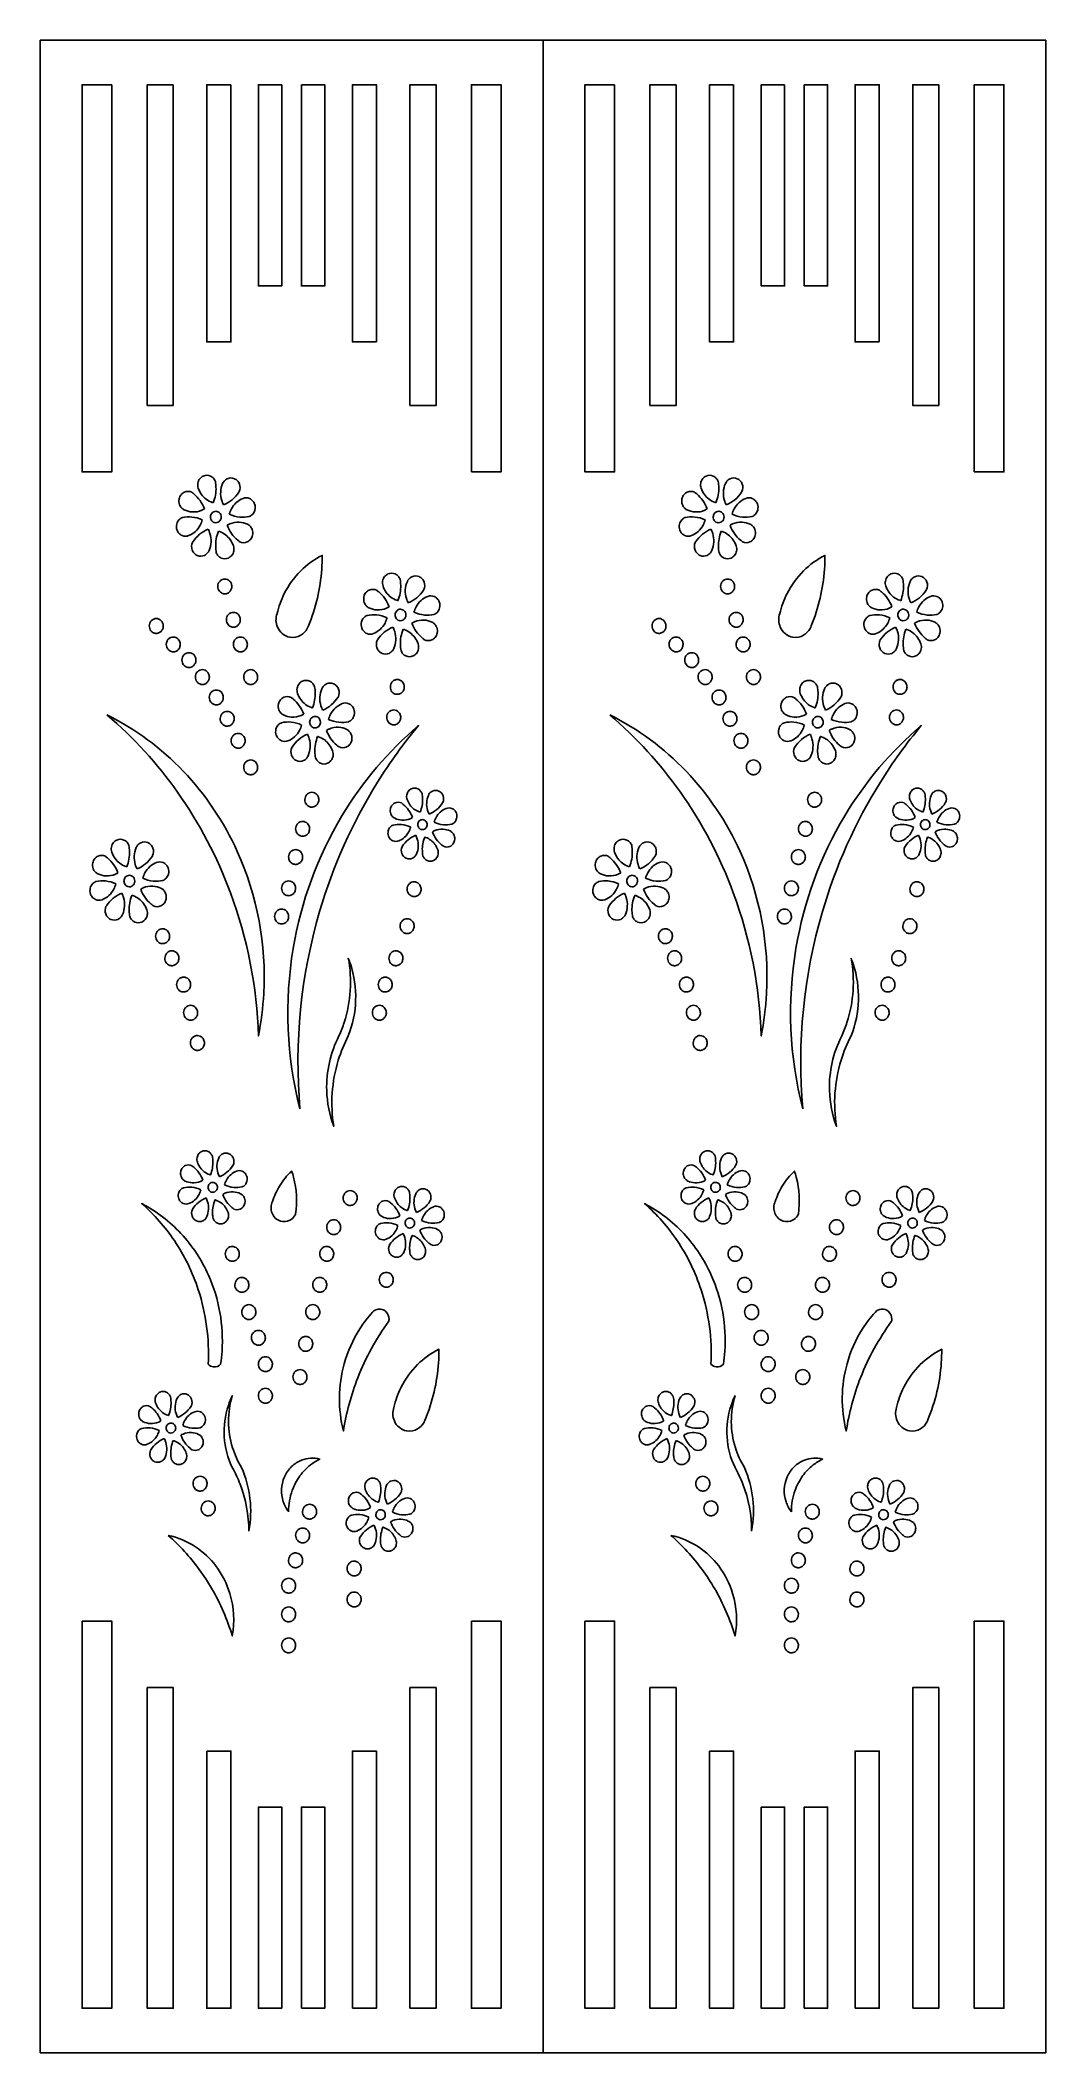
# Model space of a CAD drawing. Header units: millimetres. Extents: x -250 to 750, y -1000 to 1000.
import ezdxf

# ---------------------------------------------------------------- set-up
doc = ezdxf.new("R2010")
doc.units = ezdxf.units.MM

msp = doc.modelspace()

# ---------------------------------------------------------------- linework, layer by layer
msp.add_line((250, 1000), (250, -1000))
for points in [[(250, 1000), (-250, 1000), (-250, -1000), (250, -1000), (750, -1000), (750, 1000)], [(-178.8, 955.8), (-208.3, 955.8), (-208.3, 571), (-178.8, 571)], [(-117.7, 955.8), (-143.6, 955.8), (-143.6, 637.1), (-117.7, 637.1)], [(-60.4, 955.8), (-84.4, 955.8), (-84.4, 700.2), (-60.4, 700.2)], [(-9.8, 955.8), (-33, 955.8), (-33, 755.8), (-9.8, 755.8)], [(9.8, 955.8), (9.8, 755.8), (33, 755.8), (33, 955.8)], [(84.4, 700.2), (84.4, 955.8), (60.4, 955.8), (60.4, 700.2)], [(143.6, 637.1), (143.6, 955.8), (117.7, 955.8), (117.7, 637.1)], [(178.8, 571), (208.3, 571), (208.3, 955.8), (178.8, 955.8)], [(321.2, 955.8), (291.7, 955.8), (291.7, 571), (321.2, 571)], [(382.3, 955.8), (356.4, 955.8), (356.4, 637.1), (382.3, 637.1)], [(439.6, 955.8), (415.6, 955.8), (415.6, 700.2), (439.6, 700.2)], [(490.2, 955.8), (467, 955.8), (467, 755.8), (490.2, 755.8)], [(509.8, 955.8), (509.8, 755.8), (533, 755.8), (533, 955.8)], [(584.4, 700.2), (584.4, 955.8), (560.4, 955.8), (560.4, 700.2)], [(643.6, 637.1), (643.6, 955.8), (617.7, 955.8), (617.7, 637.1)], [(678.8, 571), (708.3, 571), (708.3, 955.8), (678.8, 955.8)], [(-208.3, -571), (-208.3, -955.8), (-178.8, -955.8), (-178.8, -571)], [(178.8, -571), (178.8, -955.8), (208.3, -955.8), (208.3, -571)], [(291.7, -571), (291.7, -955.8), (321.2, -955.8), (321.2, -571)], [(678.8, -571), (678.8, -955.8), (708.3, -955.8), (708.3, -571)], [(-143.6, -637.1), (-143.6, -955.8), (-117.7, -955.8), (-117.7, -637.1)], [(117.7, -955.8), (143.6, -955.8), (143.6, -637.1), (117.7, -637.1)], [(356.4, -637.1), (356.4, -955.8), (382.3, -955.8), (382.3, -637.1)], [(617.7, -955.8), (643.6, -955.8), (643.6, -637.1), (617.7, -637.1)], [(-84.4, -700.2), (-84.4, -955.8), (-60.4, -955.8), (-60.4, -700.2)], [(60.4, -955.8), (84.4, -955.8), (84.4, -700.2), (60.4, -700.2)], [(415.6, -700.2), (415.6, -955.8), (439.6, -955.8), (439.6, -700.2)], [(560.4, -955.8), (584.4, -955.8), (584.4, -700.2), (560.4, -700.2)], [(-9.8, -955.8), (-9.8, -755.8), (-33, -755.8), (-33, -955.8)], [(9.8, -955.8), (33, -955.8), (33, -755.8), (9.8, -755.8)], [(490.2, -955.8), (490.2, -755.8), (467, -755.8), (467, -955.8)], [(509.8, -955.8), (533, -955.8), (533, -755.8), (509.8, -755.8)]]:
    msp.add_lwpolyline(points, close=True)
for points in [[(-78, 540.4, 0.106266), (-75.2, 555.8, 0.038213), (-75.8, 561.4, 0.100054), (-77.7, 564.7, 0.104745), (-80.7, 566.9, 0.217206), (-87.9, 566.9, 0.114441), (-91.1, 564.4, 0.126113), (-93.2, 559.9, 0.128843), (-92.8, 554.8, 0.074781), (-89.5, 548.6, 0.073428), (-84.9, 543.9, 0.07979), (-78.9, 540.7, 0.012263)], [(-67.7, 538.2, 0.075799), (-59.2, 543.4, 0.073269), (-52.5, 550.9, 0.004152), (-52.2, 551.4, 0.193094), (-51.9, 559, 0.099418), (-53.9, 562.2, 0.104029), (-56.9, 564.3, 0.215289), (-64, 564.3, 0.113442), (-67.2, 561.7, 0.067314), (-68.6, 559.5, 0.177789), (-69.5, 542.6, 0.049705)], [(422, 540.4, 0.106266), (424.8, 555.8, 0.038213), (424.2, 561.4, 0.100054), (422.3, 564.7, 0.104745), (419.3, 566.9, 0.217206), (412.1, 566.9, 0.114441), (408.9, 564.4, 0.126113), (406.8, 559.9, 0.128843), (407.2, 554.8, 0.074781), (410.5, 548.6, 0.073428), (415.1, 543.9, 0.07979), (421.1, 540.7, 0.012263)], [(432.3, 538.2, 0.075799), (440.8, 543.4, 0.073269), (447.5, 550.9, 0.004152), (447.8, 551.4, 0.193094), (448.1, 559, 0.099418), (446.1, 562.2, 0.104029), (443.1, 564.3, 0.215289), (436, 564.3, 0.113442), (432.8, 561.7, 0.067314), (431.4, 559.5, 0.177789), (430.5, 542.6, 0.049705)], [(-86.7, 534.3, 0.066308), (-91.1, 542.6, 0.065175), (-97.1, 549.1, 0.020054), (-99.2, 550.8, 0.222022), (-106.5, 550.9, 0.113655), (-109.8, 548.4, 0.119611), (-111.8, 544.2, 0.147202), (-111.4, 538.4, 0.099597), (-109.4, 535.3, 0.089767), (-106.8, 533.4, 0.100566), (-98.7, 531.2, 0.116109), (-89.2, 532.9, 0.033584)], [(-62, 528.9, 0.085646), (-51.6, 526.1, 0.075785), (-42.1, 526.7, 0.115147), (-38.7, 529, 0.120957), (-36.5, 533.1, 0.154149), (-36.8, 539.2, 0.100379), (-38.8, 542.4, 0.105057), (-41.9, 544.6, 0.195338), (-48.3, 544.7, 0.089897), (-55, 540.5, 0.086368), (-59.9, 534.2, 0.058708)], [(413.3, 534.3, 0.066308), (408.9, 542.6, 0.065175), (402.9, 549.1, 0.020054), (400.8, 550.8, 0.222022), (393.5, 550.9, 0.113655), (390.2, 548.4, 0.119611), (388.2, 544.2, 0.147202), (388.6, 538.4, 0.099597), (390.6, 535.3, 0.089767), (393.2, 533.4, 0.100566), (401.3, 531.2, 0.116109), (410.8, 532.9, 0.033584)], [(438, 528.9, 0.085646), (448.4, 526.1, 0.075785), (457.9, 526.7, 0.115147), (461.3, 529, 0.120957), (463.5, 533.1, 0.154149), (463.2, 539.2, 0.100379), (461.2, 542.4, 0.105057), (458.1, 544.6, 0.195338), (451.7, 544.7, 0.089897), (445, 540.5, 0.086368), (440.1, 534.2, 0.058708)], [(-88.8, 523.4, 0.085646), (-99.1, 526.2, 0.075785), (-108.6, 525.7, 0.115147), (-112, 523.3, 0.120957), (-114.2, 519.2, 0.154149), (-113.9, 513.1, 0.100379), (-111.9, 509.9, 0.105057), (-108.9, 507.8, 0.195338), (-102.4, 507.7, 0.089897), (-95.7, 511.8, 0.086368), (-90.8, 518.1, 0.058708)], [(-70, 526.2, 0.110299), (-70.5, 528.7, 0.089418), (-71.7, 530.3, 0.093099), (-73.3, 531.4, 0.203126), (-77.3, 531.5, 0.100249), (-79.1, 530.3, 0.102035), (-80.3, 528.3, 0.177057), (-80.4, 524.2, 0.08836), (-79.4, 522.4, 0.09056), (-78, 521.2, 0.116579), (-75.7, 520.5, 0.136932), (-73, 521.1, 0.100625), (-71.3, 522.4, 0.105929), (-70.2, 524.6, 0.064844)], [(-64, 518.1, 0.066308), (-59.7, 509.7, 0.065175), (-53.6, 503.2, 0.020054), (-51.5, 501.6, 0.222022), (-44.2, 501.4, 0.113655), (-40.9, 503.9, 0.119611), (-38.9, 508.1, 0.147202), (-39.3, 513.9, 0.099597), (-41.3, 517.1, 0.089767), (-43.9, 519, 0.100566), (-52, 521.1, 0.116109), (-61.5, 519.4, 0.033584)], [(411.2, 523.4, 0.085646), (400.9, 526.2, 0.075785), (391.4, 525.7, 0.115147), (388, 523.3, 0.120957), (385.8, 519.2, 0.154149), (386.1, 513.1, 0.100379), (388.1, 509.9, 0.105057), (391.1, 507.8, 0.195338), (397.6, 507.7, 0.089897), (404.3, 511.8, 0.086368), (409.2, 518.1, 0.058708)], [(430, 526.2, 0.110299), (429.5, 528.7, 0.089418), (428.3, 530.3, 0.093099), (426.7, 531.4, 0.203126), (422.7, 531.5, 0.100249), (420.9, 530.3, 0.102035), (419.7, 528.3, 0.177057), (419.6, 524.2, 0.08836), (420.6, 522.4, 0.09056), (422, 521.2, 0.116579), (424.3, 520.5, 0.136932), (427, 521.1, 0.100625), (428.7, 522.4, 0.105929), (429.8, 524.6, 0.064844)], [(436, 518.1, 0.066308), (440.3, 509.7, 0.065175), (446.4, 503.2, 0.020054), (448.5, 501.6, 0.222022), (455.8, 501.4, 0.113655), (459.1, 503.9, 0.119611), (461.1, 508.1, 0.147202), (460.7, 513.9, 0.099597), (458.7, 517.1, 0.089767), (456.1, 519, 0.100566), (448, 521.1, 0.116109), (438.5, 519.4, 0.033584)], [(-83, 514.2, 0.075799), (-91.5, 509, 0.073269), (-98.2, 501.4, 0.004152), (-98.6, 500.9, 0.193094), (-98.8, 493.4, 0.099418), (-96.8, 490.2, 0.104029), (-93.8, 488, 0.215289), (-86.7, 488.1, 0.113442), (-83.5, 490.6, 0.067314), (-82.1, 492.9, 0.177789), (-81.2, 509.8, 0.049705)], [(-72.8, 512, 0.106266), (-75.5, 496.6, 0.038213), (-74.9, 490.9, 0.100054), (-73, 487.6, 0.104745), (-70, 485.4, 0.217206), (-62.9, 485.4, 0.114441), (-59.6, 487.9, 0.126113), (-57.5, 492.4, 0.128843), (-57.9, 497.5, 0.074781), (-61.2, 503.8, 0.073428), (-65.8, 508.5, 0.07979), (-71.8, 511.7, 0.012263)], [(417, 514.2, 0.075799), (408.5, 509, 0.073269), (401.8, 501.4, 0.004152), (401.4, 500.9, 0.193094), (401.2, 493.4, 0.099418), (403.2, 490.2, 0.104029), (406.2, 488, 0.215289), (413.3, 488.1, 0.113442), (416.5, 490.6, 0.067314), (417.9, 492.9, 0.177789), (418.8, 509.8, 0.049705)], [(427.2, 512, 0.106266), (424.5, 496.6, 0.038213), (425.1, 490.9, 0.100054), (427, 487.6, 0.104745), (430, 485.4, 0.217206), (437.1, 485.4, 0.114441), (440.4, 487.9, 0.126113), (442.5, 492.4, 0.128843), (442.1, 497.5, 0.074781), (438.8, 503.8, 0.073428), (434.2, 508.5, 0.07979), (428.2, 511.7, 0.012263)], [(16.7, 417.9, 0.081123), (29.9, 474.4, 0.018939), (30.4, 488.1, 0.079813), (9.1, 472.7, 0.080292), (-7.3, 450.1, 0.058449), (-14.5, 430.2, 0.190178), (-14, 416.7, 0.114151), (-9.3, 410.4, 0.136357), (-1.6, 406.7, 0.176902), (9.2, 408.7, 0.135778), (15.6, 415.4, 0.038019)], [(516.7, 417.9, 0.081123), (529.9, 474.4, 0.018939), (530.4, 488.1, 0.079813), (509.1, 472.7, 0.080292), (492.7, 450.1, 0.058449), (485.5, 430.2, 0.190178), (486, 416.7, 0.114151), (490.7, 410.4, 0.136357), (498.4, 406.7, 0.176902), (509.2, 408.7, 0.135778), (515.6, 415.4, 0.038019)], [(-59.5, 457.2, 0.110299), (-60.2, 460.5, 0.089418), (-61.7, 462.6, 0.093099), (-63.8, 464, 0.203126), (-68.9, 464.1, 0.100249), (-71.2, 462.5, 0.102035), (-72.9, 460, 0.177057), (-72.9, 454.6, 0.08836), (-71.7, 452.4, 0.09056), (-69.8, 450.7, 0.116579), (-66.9, 449.8, 0.136932), (-63.4, 450.6, 0.100625), (-61.2, 452.4, 0.105929), (-59.7, 455.2, 0.064844)], [(105.7, 443, 0.106266), (108.5, 458.4, 0.038213), (107.9, 464.1, 0.100054), (106, 467.4, 0.104745), (103, 469.6, 0.217206), (95.8, 469.6, 0.114441), (92.5, 467.1, 0.126113), (90.5, 462.6, 0.128843), (90.9, 457.5, 0.074781), (94.1, 451.3, 0.073428), (98.7, 446.6, 0.07979), (104.7, 443.4, 0.012263)], [(116, 440.8, 0.075799), (124.5, 446, 0.073269), (131.2, 453.6, 0.004152), (131.5, 454.1, 0.193094), (131.8, 461.6, 0.099418), (129.8, 464.8, 0.104029), (126.8, 467, 0.215289), (119.7, 466.9, 0.113442), (116.5, 464.4, 0.067314), (115.1, 462.2, 0.177789), (114.1, 445.2, 0.049705)], [(440.5, 457.2, 0.110299), (439.8, 460.5, 0.089418), (438.3, 462.6, 0.093099), (436.2, 464, 0.203126), (431.1, 464.1, 0.100249), (428.8, 462.5, 0.102035), (427.1, 460, 0.177057), (427.1, 454.6, 0.08836), (428.3, 452.4, 0.09056), (430.2, 450.7, 0.116579), (433.1, 449.8, 0.136932), (436.6, 450.6, 0.100625), (438.8, 452.4, 0.105929), (440.3, 455.2, 0.064844)], [(605.7, 443, 0.106266), (608.5, 458.4, 0.038213), (607.9, 464.1, 0.100054), (606, 467.4, 0.104745), (603, 469.6, 0.217206), (595.8, 469.6, 0.114441), (592.5, 467.1, 0.126113), (590.5, 462.6, 0.128843), (590.9, 457.5, 0.074781), (594.1, 451.3, 0.073428), (598.7, 446.6, 0.07979), (604.7, 443.4, 0.012263)], [(616, 440.8, 0.075799), (624.5, 446, 0.073269), (631.2, 453.6, 0.004152), (631.5, 454.1, 0.193094), (631.8, 461.6, 0.099418), (629.8, 464.8, 0.104029), (626.8, 467, 0.215289), (619.7, 466.9, 0.113442), (616.5, 464.4, 0.067314), (615.1, 462.2, 0.177789), (614.1, 445.2, 0.049705)], [(97, 436.9, 0.066308), (92.6, 445.3, 0.065175), (86.6, 451.8, 0.020054), (84.5, 453.4, 0.222022), (77.2, 453.6, 0.113655), (73.9, 451.1, 0.119611), (71.9, 446.9, 0.147202), (72.3, 441.1, 0.099597), (74.3, 437.9, 0.089767), (76.9, 436, 0.100566), (85, 433.9, 0.116109), (94.4, 435.6, 0.033584)], [(121.7, 431.6, 0.085646), (132.1, 428.8, 0.075785), (141.6, 429.3, 0.115147), (145, 431.7, 0.120957), (147.2, 435.8, 0.154149), (146.9, 441.9, 0.100379), (144.9, 445.1, 0.105057), (141.8, 447.2, 0.195338), (135.4, 447.3, 0.089897), (128.7, 443.2, 0.086368), (123.8, 436.9, 0.058708)], [(597, 436.9, 0.066308), (592.6, 445.3, 0.065175), (586.6, 451.8, 0.020054), (584.5, 453.4, 0.222022), (577.2, 453.6, 0.113655), (573.9, 451.1, 0.119611), (571.9, 446.9, 0.147202), (572.3, 441.1, 0.099597), (574.3, 437.9, 0.089767), (576.9, 436, 0.100566), (585, 433.9, 0.116109), (594.4, 435.6, 0.033584)], [(621.7, 431.6, 0.085646), (632.1, 428.8, 0.075785), (641.6, 429.3, 0.115147), (645, 431.7, 0.120957), (647.2, 435.8, 0.154149), (646.9, 441.9, 0.100379), (644.9, 445.1, 0.105057), (641.8, 447.2, 0.195338), (635.4, 447.3, 0.089897), (628.7, 443.2, 0.086368), (623.8, 436.9, 0.058708)], [(-127.7, 417.9, 0.110299), (-128.4, 421.2, 0.089418), (-129.9, 423.3, 0.093099), (-132, 424.8, 0.203126), (-137.1, 424.8, 0.100249), (-139.4, 423.3, 0.102035), (-141, 420.7, 0.177057), (-141.1, 415.4, 0.08836), (-139.9, 413.1, 0.09056), (-138, 411.5, 0.116579), (-135, 410.6, 0.136932), (-131.5, 411.3, 0.100625), (-129.4, 413.1, 0.105929), (-127.9, 415.9, 0.064844)], [(-51, 424.1, 0.110299), (-51.7, 427.4, 0.089418), (-53.2, 429.5, 0.093099), (-55.3, 430.9, 0.203126), (-60.4, 431, 0.100249), (-62.7, 429.4, 0.102035), (-64.4, 426.9, 0.177057), (-64.4, 421.5, 0.08836), (-63.2, 419.3, 0.09056), (-61.3, 417.6, 0.116579), (-58.4, 416.7, 0.136932), (-54.9, 417.5, 0.100625), (-52.7, 419.3, 0.105929), (-51.2, 422.1, 0.064844)], [(94.9, 426.1, 0.085646), (84.5, 428.9, 0.075785), (75.1, 428.4, 0.115147), (71.7, 426, 0.120957), (69.4, 421.9, 0.154149), (69.8, 415.8, 0.100379), (71.8, 412.6, 0.105057), (74.8, 410.4, 0.195338), (81.3, 410.4, 0.089897), (88, 414.5, 0.086368), (92.9, 420.8, 0.058708)], [(113.7, 428.8, 0.110299), (113.1, 431.4, 0.089418), (112, 433, 0.093099), (110.4, 434.1, 0.203126), (106.4, 434.2, 0.100249), (104.6, 433, 0.102035), (103.3, 431, 0.177057), (103.3, 426.9, 0.08836), (104.3, 425.1, 0.09056), (105.7, 423.8, 0.116579), (108, 423.1, 0.136932), (110.7, 423.7, 0.100625), (112.4, 425.1, 0.105929), (113.5, 427.3, 0.064844)], [(119.6, 420.7, 0.066308), (124, 412.4, 0.065175), (130, 405.9, 0.020054), (132.2, 404.2, 0.222022), (139.4, 404.1, 0.113655), (142.7, 406.6, 0.119611), (144.8, 410.8, 0.147202), (144.3, 416.6, 0.099597), (142.3, 419.8, 0.089767), (139.8, 421.6, 0.100566), (131.7, 423.8, 0.116109), (122.2, 422.1, 0.033584)], [(372.3, 417.9, 0.110299), (371.6, 421.2, 0.089418), (370.1, 423.3, 0.093099), (368, 424.8, 0.203126), (362.9, 424.8, 0.100249), (360.6, 423.3, 0.102035), (359, 420.7, 0.177057), (358.9, 415.4, 0.08836), (360.1, 413.1, 0.09056), (362, 411.5, 0.116579), (365, 410.6, 0.136932), (368.5, 411.3, 0.100625), (370.6, 413.1, 0.105929), (372.1, 415.9, 0.064844)], [(449, 424.1, 0.110299), (448.3, 427.4, 0.089418), (446.8, 429.5, 0.093099), (444.7, 430.9, 0.203126), (439.6, 431, 0.100249), (437.3, 429.4, 0.102035), (435.6, 426.9, 0.177057), (435.6, 421.5, 0.08836), (436.8, 419.3, 0.09056), (438.7, 417.6, 0.116579), (441.6, 416.7, 0.136932), (445.1, 417.5, 0.100625), (447.3, 419.3, 0.105929), (448.8, 422.1, 0.064844)], [(594.9, 426.1, 0.085646), (584.5, 428.9, 0.075785), (575.1, 428.4, 0.115147), (571.7, 426, 0.120957), (569.4, 421.9, 0.154149), (569.8, 415.8, 0.100379), (571.8, 412.6, 0.105057), (574.8, 410.4, 0.195338), (581.3, 410.4, 0.089897), (588, 414.5, 0.086368), (592.9, 420.8, 0.058708)], [(613.7, 428.8, 0.110299), (613.1, 431.4, 0.089418), (612, 433, 0.093099), (610.4, 434.1, 0.203126), (606.4, 434.2, 0.100249), (604.6, 433, 0.102035), (603.3, 431, 0.177057), (603.3, 426.9, 0.08836), (604.3, 425.1, 0.09056), (605.7, 423.8, 0.116579), (608, 423.1, 0.136932), (610.7, 423.7, 0.100625), (612.4, 425.1, 0.105929), (613.5, 427.3, 0.064844)], [(619.6, 420.7, 0.066308), (624, 412.4, 0.065175), (630, 405.9, 0.020054), (632.2, 404.2, 0.222022), (639.4, 404.1, 0.113655), (642.7, 406.6, 0.119611), (644.8, 410.8, 0.147202), (644.3, 416.6, 0.099597), (642.3, 419.8, 0.089767), (639.8, 421.6, 0.100566), (631.7, 423.8, 0.116109), (622.2, 422.1, 0.033584)], [(-110.7, 399.5, 0.110299), (-111.4, 402.8, 0.089418), (-112.9, 404.9, 0.093099), (-115, 406.4, 0.203126), (-120.2, 406.4, 0.100249), (-122.5, 404.9, 0.102035), (-124.1, 402.3, 0.177057), (-124.2, 397, 0.08836), (-122.9, 394.7, 0.09056), (-121, 393.1, 0.116579), (-118.1, 392.2, 0.136932), (-114.6, 392.9, 0.100625), (-112.4, 394.7, 0.105929), (-111, 397.5, 0.064844)], [(-44, 399.5, 0.110299), (-44.7, 402.8, 0.089418), (-46.2, 404.9, 0.093099), (-48.3, 406.4, 0.203126), (-53.5, 406.4, 0.100249), (-55.8, 404.9, 0.102035), (-57.4, 402.3, 0.177057), (-57.5, 397, 0.08836), (-56.2, 394.7, 0.09056), (-54.3, 393.1, 0.116579), (-51.4, 392.2, 0.136932), (-47.9, 392.9, 0.100625), (-45.7, 394.7, 0.105929), (-44.3, 397.5, 0.064844)], [(100.7, 416.8, 0.075799), (92.2, 411.7, 0.073269), (85.4, 404.1, 0.004152), (85.1, 403.6, 0.193094), (84.9, 396.1, 0.099418), (86.9, 392.8, 0.104029), (89.9, 390.7, 0.215289), (96.9, 390.7, 0.113442), (100.2, 393.3, 0.067314), (101.5, 395.5, 0.177789), (102.5, 412.5, 0.049705)], [(110.9, 414.6, 0.106266), (108.2, 399.2, 0.038213), (108.8, 393.6, 0.100054), (110.7, 390.3, 0.104745), (113.7, 388.1, 0.217206), (120.8, 388.1, 0.114441), (124.1, 390.6, 0.126113), (126.2, 395.1, 0.128843), (125.8, 400.2, 0.074781), (122.5, 406.4, 0.073428), (117.9, 411.1, 0.07979), (111.9, 414.3, 0.012263)], [(389.3, 399.5, 0.110299), (388.6, 402.8, 0.089418), (387.1, 404.9, 0.093099), (385, 406.4, 0.203126), (379.8, 406.4, 0.100249), (377.5, 404.9, 0.102035), (375.9, 402.3, 0.177057), (375.8, 397, 0.08836), (377.1, 394.7, 0.09056), (379, 393.1, 0.116579), (381.9, 392.2, 0.136932), (385.4, 392.9, 0.100625), (387.6, 394.7, 0.105929), (389, 397.5, 0.064844)], [(456, 399.5, 0.110299), (455.3, 402.8, 0.089418), (453.8, 404.9, 0.093099), (451.7, 406.4, 0.203126), (446.5, 406.4, 0.100249), (444.2, 404.9, 0.102035), (442.6, 402.3, 0.177057), (442.5, 397, 0.08836), (443.8, 394.7, 0.09056), (445.7, 393.1, 0.116579), (448.6, 392.2, 0.136932), (452.1, 392.9, 0.100625), (454.3, 394.7, 0.105929), (455.7, 397.5, 0.064844)], [(600.7, 416.8, 0.075799), (592.2, 411.7, 0.073269), (585.4, 404.1, 0.004152), (585.1, 403.6, 0.193094), (584.9, 396.1, 0.099418), (586.9, 392.8, 0.104029), (589.9, 390.7, 0.215289), (596.9, 390.7, 0.113442), (600.2, 393.3, 0.067314), (601.5, 395.5, 0.177789), (602.5, 412.5, 0.049705)], [(610.9, 414.6, 0.106266), (608.2, 399.2, 0.038213), (608.8, 393.6, 0.100054), (610.7, 390.3, 0.104745), (613.7, 388.1, 0.217206), (620.8, 388.1, 0.114441), (624.1, 390.6, 0.126113), (626.2, 395.1, 0.128843), (625.8, 400.2, 0.074781), (622.5, 406.4, 0.073428), (617.9, 411.1, 0.07979), (611.9, 414.3, 0.012263)], [(-95.2, 384, 0.110299), (-95.9, 387.3, 0.089418), (-97.4, 389.4, 0.093099), (-99.5, 390.8, 0.203126), (-104.6, 390.9, 0.100249), (-106.9, 389.3, 0.102035), (-108.5, 386.8, 0.177057), (-108.6, 381.4, 0.08836), (-107.4, 379.2, 0.09056), (-105.5, 377.5, 0.116579), (-102.6, 376.6, 0.136932), (-99, 377.4, 0.100625), (-96.9, 379.2, 0.105929), (-95.4, 382, 0.064844)], [(404.8, 384, 0.110299), (404.1, 387.3, 0.089418), (402.6, 389.4, 0.093099), (400.5, 390.8, 0.203126), (395.4, 390.9, 0.100249), (393.1, 389.3, 0.102035), (391.5, 386.8, 0.177057), (391.4, 381.4, 0.08836), (392.6, 379.2, 0.09056), (394.5, 377.5, 0.116579), (397.4, 376.6, 0.136932), (401, 377.4, 0.100625), (403.1, 379.2, 0.105929), (404.6, 382, 0.064844)], [(-81.8, 367.1, 0.110299), (-82.5, 370.4, 0.089418), (-84, 372.5, 0.093099), (-86.1, 374, 0.203126), (-91.3, 374, 0.100249), (-93.6, 372.5, 0.102035), (-95.2, 369.9, 0.177057), (-95.3, 364.6, 0.08836), (-94, 362.3, 0.09056), (-92.1, 360.7, 0.116579), (-89.2, 359.8, 0.136932), (-85.7, 360.5, 0.100625), (-83.5, 362.3, 0.105929), (-82.1, 365.1, 0.064844)], [(-33.8, 367.1, 0.110299), (-34.5, 370.4, 0.089418), (-36, 372.5, 0.093099), (-38.1, 374, 0.203126), (-43.2, 374, 0.100249), (-45.5, 372.5, 0.102035), (-47.2, 369.9, 0.177057), (-47.2, 364.6, 0.08836), (-46, 362.3, 0.09056), (-44.1, 360.7, 0.116579), (-41.2, 359.8, 0.136932), (-37.7, 360.5, 0.100625), (-35.5, 362.3, 0.105929), (-34, 365.1, 0.064844)], [(20.7, 336.5, 0.106266), (23.5, 351.9, 0.038213), (22.9, 357.5, 0.100054), (21, 360.8, 0.104745), (18, 363.1, 0.217206), (10.8, 363.1, 0.114441), (7.5, 360.5, 0.126113), (5.5, 356, 0.128843), (5.9, 350.9, 0.074781), (9.1, 344.7, 0.073428), (13.7, 340, 0.07979), (19.7, 336.8, 0.012263)], [(31, 334.3, 0.075799), (39.5, 339.5, 0.073269), (46.2, 347.1, 0.004152), (46.5, 347.6, 0.193094), (46.7, 355.1, 0.099418), (44.8, 358.3, 0.104029), (41.8, 360.4, 0.215289), (34.7, 360.4, 0.113442), (31.5, 357.8, 0.067314), (30.1, 355.6, 0.177789), (29.1, 338.7, 0.049705)], [(112, 357.4, 0.110299), (111.3, 360.6, 0.089418), (109.8, 362.7, 0.093099), (107.7, 364.2, 0.203126), (102.6, 364.2, 0.100249), (100.3, 362.7, 0.102035), (98.7, 360.1, 0.177057), (98.6, 354.8, 0.08836), (99.8, 352.5, 0.09056), (101.7, 350.9, 0.116579), (104.7, 350, 0.136932), (108.2, 350.7, 0.100625), (110.3, 352.5, 0.105929), (111.8, 355.4, 0.064844)], [(418.2, 367.1, 0.110299), (417.5, 370.4, 0.089418), (416, 372.5, 0.093099), (413.9, 374, 0.203126), (408.7, 374, 0.100249), (406.4, 372.5, 0.102035), (404.8, 369.9, 0.177057), (404.7, 364.6, 0.08836), (406, 362.3, 0.09056), (407.9, 360.7, 0.116579), (410.8, 359.8, 0.136932), (414.3, 360.5, 0.100625), (416.5, 362.3, 0.105929), (417.9, 365.1, 0.064844)], [(466.2, 367.1, 0.110299), (465.5, 370.4, 0.089418), (464, 372.5, 0.093099), (461.9, 374, 0.203126), (456.8, 374, 0.100249), (454.5, 372.5, 0.102035), (452.8, 369.9, 0.177057), (452.8, 364.6, 0.08836), (454, 362.3, 0.09056), (455.9, 360.7, 0.116579), (458.8, 359.8, 0.136932), (462.3, 360.5, 0.100625), (464.5, 362.3, 0.105929), (466, 365.1, 0.064844)], [(520.7, 336.5, 0.106266), (523.5, 351.9, 0.038213), (522.9, 357.5, 0.100054), (521, 360.8, 0.104745), (518, 363.1, 0.217206), (510.8, 363.1, 0.114441), (507.5, 360.5, 0.126113), (505.5, 356, 0.128843), (505.9, 350.9, 0.074781), (509.1, 344.7, 0.073428), (513.7, 340, 0.07979), (519.7, 336.8, 0.012263)], [(531, 334.3, 0.075799), (539.5, 339.5, 0.073269), (546.2, 347.1, 0.004152), (546.5, 347.6, 0.193094), (546.7, 355.1, 0.099418), (544.8, 358.3, 0.104029), (541.8, 360.4, 0.215289), (534.7, 360.4, 0.113442), (531.5, 357.8, 0.067314), (530.1, 355.6, 0.177789), (529.1, 338.7, 0.049705)], [(612, 357.4, 0.110299), (611.3, 360.6, 0.089418), (609.8, 362.7, 0.093099), (607.7, 364.2, 0.203126), (602.6, 364.2, 0.100249), (600.3, 362.7, 0.102035), (598.7, 360.1, 0.177057), (598.6, 354.8, 0.08836), (599.8, 352.5, 0.09056), (601.7, 350.9, 0.116579), (604.7, 350, 0.136932), (608.2, 350.7, 0.100625), (610.3, 352.5, 0.105929), (611.8, 355.4, 0.064844)], [(-68, 346.9, 0.110299), (-68.7, 350.2, 0.089418), (-70.2, 352.3, 0.093099), (-72.3, 353.7, 0.203126), (-77.4, 353.8, 0.100249), (-79.7, 352.2, 0.102035), (-81.3, 349.7, 0.177057), (-81.4, 344.3, 0.08836), (-80.2, 342.1, 0.09056), (-78.3, 340.4, 0.116579), (-75.4, 339.5, 0.136932), (-71.8, 340.3, 0.100625), (-69.7, 342.1, 0.105929), (-68.2, 344.9, 0.064844)], [(12, 330.4, 0.066308), (7.6, 338.7, 0.065175), (1.6, 345.3, 0.020054), (-0.5, 346.9, 0.222022), (-7.8, 347, 0.113655), (-11.1, 344.6, 0.119611), (-13.1, 340.4, 0.147202), (-12.7, 334.6, 0.099597), (-10.7, 331.4, 0.089767), (-8.1, 329.5, 0.100566), (-0.1, 327.4, 0.116109), (9.4, 329.1, 0.033584)], [(36.7, 325.1, 0.085646), (47.1, 322.2, 0.075785), (56.6, 322.8, 0.115147), (60, 325.1, 0.120957), (62.2, 329.3, 0.154149), (61.9, 335.3, 0.100379), (59.9, 338.6, 0.105057), (56.8, 340.7, 0.195338), (50.3, 340.8, 0.089897), (43.7, 336.6, 0.086368), (38.8, 330.3, 0.058708)], [(432, 346.9, 0.110299), (431.3, 350.2, 0.089418), (429.8, 352.3, 0.093099), (427.7, 353.7, 0.203126), (422.6, 353.8, 0.100249), (420.3, 352.2, 0.102035), (418.7, 349.7, 0.177057), (418.6, 344.3, 0.08836), (419.8, 342.1, 0.09056), (421.7, 340.4, 0.116579), (424.6, 339.5, 0.136932), (428.2, 340.3, 0.100625), (430.3, 342.1, 0.105929), (431.8, 344.9, 0.064844)], [(512, 330.4, 0.066308), (507.6, 338.7, 0.065175), (501.6, 345.3, 0.020054), (499.5, 346.9, 0.222022), (492.2, 347, 0.113655), (488.9, 344.6, 0.119611), (486.9, 340.4, 0.147202), (487.3, 334.6, 0.099597), (489.3, 331.4, 0.089767), (491.9, 329.5, 0.100566), (499.9, 327.4, 0.116109), (509.4, 329.1, 0.033584)], [(536.7, 325.1, 0.085646), (547.1, 322.2, 0.075785), (556.6, 322.8, 0.115147), (560, 325.1, 0.120957), (562.2, 329.3, 0.154149), (561.9, 335.3, 0.100379), (559.9, 338.6, 0.105057), (556.8, 340.7, 0.195338), (550.3, 340.8, 0.089897), (543.7, 336.6, 0.086368), (538.8, 330.3, 0.058708)], [(-183.6, 329.5, -0.086819), (-107.7, 273.6, -0.083552), (-54, 193.9, -0.120331), (-27.7, 52.8, -0.03521), (-33, 10.5, 0.081691), (-60.8, 152.8, 0.06568), (-113.4, 252.7, 0.063162)], [(-57.1, 325.7, 0.110299), (-57.8, 329, 0.089418), (-59.3, 331.1, 0.093099), (-61.4, 332.5, 0.203126), (-66.6, 332.6, 0.100249), (-68.9, 331, 0.102035), (-70.5, 328.5, 0.177057), (-70.6, 323.2, 0.08836), (-69.3, 320.9, 0.09056), (-67.4, 319.3, 0.116579), (-64.5, 318.4, 0.136932), (-61, 319.1, 0.100625), (-58.8, 320.9, 0.105929), (-57.4, 323.7, 0.064844)], [(9.9, 319.5, 0.085646), (-0.5, 322.4, 0.075785), (-9.9, 321.8, 0.115147), (-13.4, 319.5, 0.120957), (-15.6, 315.3, 0.154149), (-15.2, 309.3, 0.100379), (-13.2, 306, 0.105057), (-10.2, 303.9, 0.195338), (-3.7, 303.8, 0.089897), (3, 307.9, 0.086368), (7.9, 314.2, 0.058708)], [(28.7, 322.3, 0.110299), (28.1, 324.8, 0.089418), (27, 326.5, 0.093099), (25.4, 327.6, 0.203126), (21.4, 327.6, 0.100249), (19.6, 326.4, 0.102035), (18.3, 324.4, 0.177057), (18.3, 320.3, 0.08836), (19.3, 318.6, 0.09056), (20.7, 317.3, 0.116579), (23, 316.6, 0.136932), (25.7, 317.2, 0.100625), (27.4, 318.6, 0.105929), (28.5, 320.8, 0.064844)], [(108.5, 327, 0.110299), (107.8, 330.3, 0.089418), (106.3, 332.4, 0.093099), (104.2, 333.9, 0.203126), (99, 333.9, 0.100249), (96.7, 332.4, 0.102035), (95.1, 329.8, 0.177057), (95, 324.5, 0.08836), (96.3, 322.2, 0.09056), (98.2, 320.6, 0.116579), (101.1, 319.7, 0.136932), (104.6, 320.4, 0.100625), (106.8, 322.2, 0.105929), (108.2, 325, 0.064844)], [(316.4, 329.5, -0.086819), (392.3, 273.6, -0.083552), (446, 193.9, -0.120331), (472.3, 52.8, -0.03521), (467, 10.5, 0.081691), (439.2, 152.8, 0.06568), (386.6, 252.7, 0.063162)], [(442.9, 325.7, 0.110299), (442.2, 329, 0.089418), (440.7, 331.1, 0.093099), (438.6, 332.5, 0.203126), (433.4, 332.6, 0.100249), (431.1, 331, 0.102035), (429.5, 328.5, 0.177057), (429.4, 323.2, 0.08836), (430.7, 320.9, 0.09056), (432.6, 319.3, 0.116579), (435.5, 318.4, 0.136932), (439, 319.1, 0.100625), (441.2, 320.9, 0.105929), (442.6, 323.7, 0.064844)], [(509.9, 319.5, 0.085646), (499.5, 322.4, 0.075785), (490.1, 321.8, 0.115147), (486.6, 319.5, 0.120957), (484.4, 315.3, 0.154149), (484.8, 309.3, 0.100379), (486.8, 306, 0.105057), (489.8, 303.9, 0.195338), (496.3, 303.8, 0.089897), (503, 307.9, 0.086368), (507.9, 314.2, 0.058708)], [(528.7, 322.3, 0.110299), (528.1, 324.8, 0.089418), (527, 326.5, 0.093099), (525.4, 327.6, 0.203126), (521.4, 327.6, 0.100249), (519.6, 326.4, 0.102035), (518.3, 324.4, 0.177057), (518.3, 320.3, 0.08836), (519.3, 318.6, 0.09056), (520.7, 317.3, 0.116579), (523, 316.6, 0.136932), (525.7, 317.2, 0.100625), (527.4, 318.6, 0.105929), (528.5, 320.8, 0.064844)], [(608.5, 327, 0.110299), (607.8, 330.3, 0.089418), (606.3, 332.4, 0.093099), (604.2, 333.9, 0.203126), (599, 333.9, 0.100249), (596.7, 332.4, 0.102035), (595.1, 329.8, 0.177057), (595, 324.5, 0.08836), (596.3, 322.2, 0.09056), (598.2, 320.6, 0.116579), (601.1, 319.7, 0.136932), (604.6, 320.4, 0.100625), (606.8, 322.2, 0.105929), (608.2, 325, 0.064844)], [(-46.2, 303.8, 0.110299), (-46.9, 307.1, 0.089418), (-48.4, 309.2, 0.093099), (-50.5, 310.6, 0.203126), (-55.7, 310.7, 0.100249), (-58, 309.1, 0.102035), (-59.6, 306.6, 0.177057), (-59.7, 301.3, 0.08836), (-58.4, 299, 0.09056), (-56.5, 297.4, 0.116579), (-53.6, 296.5, 0.136932), (-50.1, 297.2, 0.100625), (-47.9, 299, 0.105929), (-46.5, 301.8, 0.064844)], [(8.3, -62.1, -0.093365), (27.9, 134.1, -0.068495), (85.5, 262.7, -0.034634), (126.2, 318.9, 0.081981), (50, 229.2, 0.093165), (1.6, 97.5, 0.104896)], [(15.7, 310.3, 0.075799), (7.2, 305.1, 0.073269), (0.4, 297.5, 0.004152), (0.1, 297, 0.193094), (-0.1, 289.5, 0.099418), (1.9, 286.3, 0.104029), (4.8, 284.1, 0.215289), (11.9, 284.2, 0.113442), (15.2, 286.7, 0.067314), (16.5, 289, 0.177789), (17.5, 305.9, 0.049705)], [(25.9, 308.1, 0.106266), (23.1, 292.7, 0.038213), (23.8, 287, 0.100054), (25.7, 283.8, 0.104745), (28.7, 281.5, 0.217206), (35.8, 281.5, 0.114441), (39.1, 284.1, 0.126113), (41.2, 288.6, 0.128843), (40.8, 293.7, 0.074781), (37.5, 299.9, 0.073428), (32.9, 304.6, 0.07979), (26.9, 307.8, 0.012263)], [(34.6, 314.2, 0.066308), (39, 305.9, 0.065175), (45, 299.3, 0.020054), (47.2, 297.7, 0.222022), (54.4, 297.6, 0.113655), (57.7, 300, 0.119611), (59.8, 304.2, 0.147202), (59.3, 310, 0.099597), (57.3, 313.2, 0.089767), (54.8, 315.1, 0.100566), (46.7, 317.2, 0.116109), (37.2, 315.5, 0.033584)], [(453.8, 303.8, 0.110299), (453.1, 307.1, 0.089418), (451.6, 309.2, 0.093099), (449.5, 310.6, 0.203126), (444.3, 310.7, 0.100249), (442, 309.1, 0.102035), (440.4, 306.6, 0.177057), (440.3, 301.3, 0.08836), (441.6, 299, 0.09056), (443.5, 297.4, 0.116579), (446.4, 296.5, 0.136932), (449.9, 297.2, 0.100625), (452.1, 299, 0.105929), (453.5, 301.8, 0.064844)], [(508.3, -62.1, -0.093365), (527.9, 134.1, -0.068495), (585.5, 262.7, -0.034634), (626.2, 318.9, 0.081981), (550, 229.2, 0.093165), (501.6, 97.5, 0.104896)], [(515.7, 310.3, 0.075799), (507.2, 305.1, 0.073269), (500.4, 297.5, 0.004152), (500.1, 297, 0.193094), (499.9, 289.5, 0.099418), (501.9, 286.3, 0.104029), (504.8, 284.1, 0.215289), (511.9, 284.2, 0.113442), (515.2, 286.7, 0.067314), (516.5, 289, 0.177789), (517.5, 305.9, 0.049705)], [(525.9, 308.1, 0.106266), (523.1, 292.7, 0.038213), (523.8, 287, 0.100054), (525.7, 283.8, 0.104745), (528.7, 281.5, 0.217206), (535.8, 281.5, 0.114441), (539.1, 284.1, 0.126113), (541.2, 288.6, 0.128843), (540.8, 293.7, 0.074781), (537.5, 299.9, 0.073428), (532.9, 304.6, 0.07979), (526.9, 307.8, 0.012263)], [(534.6, 314.2, 0.066308), (539, 305.9, 0.065175), (545, 299.3, 0.020054), (547.2, 297.7, 0.222022), (554.4, 297.6, 0.113655), (557.7, 300, 0.119611), (559.8, 304.2, 0.147202), (559.3, 310, 0.099597), (557.3, 313.2, 0.089767), (554.8, 315.1, 0.100566), (546.7, 317.2, 0.116109), (537.2, 315.5, 0.033584)], [(-33.8, 277.5, 0.110299), (-34.5, 280.7, 0.089418), (-36, 282.8, 0.093099), (-38.1, 284.3, 0.203126), (-43.2, 284.3, 0.100249), (-45.5, 282.8, 0.102035), (-47.2, 280.2, 0.177057), (-47.2, 274.9, 0.08836), (-46, 272.6, 0.09056), (-44.1, 271, 0.116579), (-41.2, 270.1, 0.136932), (-37.7, 270.8, 0.100625), (-35.5, 272.6, 0.105929), (-34, 275.5, 0.064844)], [(466.2, 277.5, 0.110299), (465.5, 280.7, 0.089418), (464, 282.8, 0.093099), (461.9, 284.3, 0.203126), (456.8, 284.3, 0.100249), (454.5, 282.8, 0.102035), (452.8, 280.2, 0.177057), (452.8, 274.9, 0.08836), (454, 272.6, 0.09056), (455.9, 271, 0.116579), (458.8, 270.1, 0.136932), (462.3, 270.8, 0.100625), (464.5, 272.6, 0.105929), (466, 275.5, 0.064844)], [(27, 245.3, 0.110299), (26.3, 248.6, 0.089418), (24.8, 250.7, 0.093099), (22.7, 252.1, 0.203126), (17.6, 252.2, 0.100249), (15.3, 250.6, 0.102035), (13.7, 248.1, 0.177057), (13.6, 242.7, 0.08836), (14.8, 240.5, 0.09056), (16.7, 238.8, 0.116579), (19.6, 237.9, 0.136932), (23.2, 238.7, 0.100625), (25.3, 240.5, 0.105929), (26.8, 243.3, 0.064844)], [(120.2, 227.6, 0.066308), (116.4, 234.9, 0.065175), (111.1, 240.6, 0.020054), (109.3, 242, 0.222022), (102.9, 242.1, 0.113655), (100, 240, 0.119611), (98.2, 236.3, 0.147202), (98.6, 231.2, 0.099597), (100.4, 228.4, 0.089767), (102.6, 226.8, 0.100566), (109.7, 224.9, 0.116109), (118, 226.4, 0.033584)], [(127.8, 232.9, 0.106266), (130.3, 246.4, 0.038213), (129.7, 251.3, 0.100054), (128, 254.2, 0.104745), (125.4, 256.1, 0.217206), (119.2, 256.2, 0.114441), (116.3, 253.9, 0.126113), (114.5, 250, 0.128843), (114.9, 245.5, 0.074781), (117.7, 240.1, 0.073428), (121.7, 236, 0.07979), (127, 233.2, 0.012263)], [(136.8, 231, 0.075799), (144.3, 235.5, 0.073269), (150.1, 242.1, 0.004152), (150.4, 242.6, 0.193094), (150.6, 249.2, 0.099418), (148.9, 252, 0.104029), (146.3, 253.9, 0.215289), (140.1, 253.8, 0.113442), (137.2, 251.6, 0.067314), (136.1, 249.6, 0.177789), (135.2, 234.8, 0.049705)], [(527, 245.3, 0.110299), (526.3, 248.6, 0.089418), (524.8, 250.7, 0.093099), (522.7, 252.1, 0.203126), (517.6, 252.2, 0.100249), (515.3, 250.6, 0.102035), (513.7, 248.1, 0.177057), (513.6, 242.7, 0.08836), (514.8, 240.5, 0.09056), (516.7, 238.8, 0.116579), (519.6, 237.9, 0.136932), (523.2, 238.7, 0.100625), (525.3, 240.5, 0.105929), (526.8, 243.3, 0.064844)], [(620.2, 227.6, 0.066308), (616.4, 234.9, 0.065175), (611.1, 240.6, 0.020054), (609.3, 242, 0.222022), (602.9, 242.1, 0.113655), (600, 240, 0.119611), (598.2, 236.3, 0.147202), (598.6, 231.2, 0.099597), (600.4, 228.4, 0.089767), (602.6, 226.8, 0.100566), (609.7, 224.9, 0.116109), (618, 226.4, 0.033584)], [(627.8, 232.9, 0.106266), (630.3, 246.4, 0.038213), (629.7, 251.3, 0.100054), (628, 254.2, 0.104745), (625.4, 256.1, 0.217206), (619.2, 256.2, 0.114441), (616.3, 253.9, 0.126113), (614.5, 250, 0.128843), (614.9, 245.5, 0.074781), (617.7, 240.1, 0.073428), (621.7, 236, 0.07979), (627, 233.2, 0.012263)], [(636.8, 231, 0.075799), (644.3, 235.5, 0.073269), (650.1, 242.1, 0.004152), (650.4, 242.6, 0.193094), (650.6, 249.2, 0.099418), (648.9, 252, 0.104029), (646.3, 253.9, 0.215289), (640.1, 253.8, 0.113442), (637.2, 251.6, 0.067314), (636.1, 249.6, 0.177789), (635.2, 234.8, 0.049705)], [(17.9, 216.3, 0.110299), (17.1, 219.6, 0.089418), (15.7, 221.7, 0.093099), (13.6, 223.1, 0.203126), (8.4, 223.2, 0.100249), (6.1, 221.6, 0.102035), (4.5, 219.1, 0.177057), (4.4, 213.8, 0.08836), (5.7, 211.5, 0.09056), (7.6, 209.9, 0.116579), (10.5, 209, 0.136932), (14, 209.7, 0.100625), (16.2, 211.5, 0.105929), (17.6, 214.3, 0.064844)], [(118.4, 218.1, 0.085646), (109.3, 220.5, 0.075785), (101, 220.1, 0.115147), (98, 218, 0.120957), (96.1, 214.4, 0.154149), (96.4, 209.1, 0.100379), (98.1, 206.2, 0.105057), (100.8, 204.4, 0.195338), (106.5, 204.3, 0.089897), (112.3, 207.9, 0.086368), (116.6, 213.4, 0.058708)], [(134.8, 220.5, 0.110299), (134.3, 222.7, 0.089418), (133.3, 224.1, 0.093099), (131.9, 225.1, 0.203126), (128.4, 225.1, 0.100249), (126.9, 224.1, 0.102035), (125.8, 222.4, 0.177057), (125.7, 218.8, 0.08836), (126.6, 217.2, 0.09056), (127.8, 216.1, 0.116579), (129.8, 215.5, 0.136932), (132.2, 216, 0.100625), (133.7, 217.2, 0.105929), (134.6, 219.1, 0.064844)], [(141.8, 222.9, 0.085646), (150.9, 220.4, 0.075785), (159.2, 220.9, 0.115147), (162.2, 223, 0.120957), (164.1, 226.6, 0.154149), (163.9, 231.9, 0.100379), (162.1, 234.7, 0.105057), (159.4, 236.6, 0.195338), (153.8, 236.6, 0.089897), (147.9, 233, 0.086368), (143.6, 227.5, 0.058708)], [(517.9, 216.3, 0.110299), (517.1, 219.6, 0.089418), (515.7, 221.7, 0.093099), (513.6, 223.1, 0.203126), (508.4, 223.2, 0.100249), (506.1, 221.6, 0.102035), (504.5, 219.1, 0.177057), (504.4, 213.8, 0.08836), (505.7, 211.5, 0.09056), (507.6, 209.9, 0.116579), (510.5, 209, 0.136932), (514, 209.7, 0.100625), (516.2, 211.5, 0.105929), (517.6, 214.3, 0.064844)], [(618.4, 218.1, 0.085646), (609.3, 220.5, 0.075785), (601, 220.1, 0.115147), (598, 218, 0.120957), (596.1, 214.4, 0.154149), (596.4, 209.1, 0.100379), (598.1, 206.2, 0.105057), (600.8, 204.4, 0.195338), (606.5, 204.3, 0.089897), (612.3, 207.9, 0.086368), (616.6, 213.4, 0.058708)], [(634.8, 220.5, 0.110299), (634.3, 222.7, 0.089418), (633.3, 224.1, 0.093099), (631.9, 225.1, 0.203126), (628.4, 225.1, 0.100249), (626.9, 224.1, 0.102035), (625.8, 222.4, 0.177057), (625.7, 218.8, 0.08836), (626.6, 217.2, 0.09056), (627.8, 216.1, 0.116579), (629.8, 215.5, 0.136932), (632.2, 216, 0.100625), (633.7, 217.2, 0.105929), (634.6, 219.1, 0.064844)], [(641.8, 222.9, 0.085646), (650.9, 220.4, 0.075785), (659.2, 220.9, 0.115147), (662.2, 223, 0.120957), (664.1, 226.6, 0.154149), (663.9, 231.9, 0.100379), (662.1, 234.7, 0.105057), (659.4, 236.6, 0.195338), (653.8, 236.6, 0.089897), (647.9, 233, 0.086368), (643.6, 227.5, 0.058708)], [(-164, 178.6, 0.106266), (-161.2, 194, 0.038213), (-161.8, 199.7, 0.100054), (-163.7, 203, 0.104745), (-166.7, 205.2, 0.217206), (-173.9, 205.2, 0.114441), (-177.1, 202.7, 0.126113), (-179.2, 198.2, 0.128843), (-178.8, 193.1, 0.074781), (-175.5, 186.8, 0.073428), (-170.9, 182.2, 0.07979), (-164.9, 178.9, 0.012263)], [(-153.7, 176.4, 0.075799), (-145.2, 181.6, 0.073269), (-138.5, 189.2, 0.004152), (-138.2, 189.7, 0.193094), (-137.9, 197.2, 0.099418), (-139.9, 200.4, 0.104029), (-142.9, 202.6, 0.215289), (-150, 202.5, 0.113442), (-153.2, 200, 0.067314), (-154.6, 197.7, 0.177789), (-155.5, 180.8, 0.049705)], [(123.4, 210, 0.075799), (116, 205.4, 0.073269), (110.1, 198.8, 0.004152), (109.8, 198.4, 0.193094), (109.6, 191.8, 0.099418), (111.3, 189, 0.104029), (114, 187.1, 0.215289), (120.2, 187.1, 0.113442), (123, 189.4, 0.067314), (124.2, 191.3, 0.177789), (125, 206.1, 0.049705)], [(132.4, 208, 0.106266), (130, 194.6, 0.038213), (130.5, 189.6, 0.100054), (132.2, 186.8, 0.104745), (134.8, 184.8, 0.217206), (141.1, 184.8, 0.114441), (143.9, 187, 0.126113), (145.7, 191, 0.128843), (145.4, 195.4, 0.074781), (142.5, 200.9, 0.073428), (138.5, 205, 0.07979), (133.3, 207.8, 0.012263)], [(140, 213.4, 0.066308), (143.9, 206.1, 0.065175), (149.1, 200.4, 0.020054), (151, 199, 0.222022), (157.4, 198.8, 0.113655), (160.2, 201, 0.119611), (162, 204.7, 0.147202), (161.6, 209.7, 0.099597), (159.9, 212.5, 0.089767), (157.6, 214.2, 0.100566), (150.6, 216, 0.116109), (142.3, 214.6, 0.033584)], [(336, 178.6, 0.106266), (338.8, 194, 0.038213), (338.2, 199.7, 0.100054), (336.3, 203, 0.104745), (333.3, 205.2, 0.217206), (326.1, 205.2, 0.114441), (322.9, 202.7, 0.126113), (320.8, 198.2, 0.128843), (321.2, 193.1, 0.074781), (324.5, 186.8, 0.073428), (329.1, 182.2, 0.07979), (335.1, 178.9, 0.012263)], [(346.3, 176.4, 0.075799), (354.8, 181.6, 0.073269), (361.5, 189.2, 0.004152), (361.8, 189.7, 0.193094), (362.1, 197.2, 0.099418), (360.1, 200.4, 0.104029), (357.1, 202.6, 0.215289), (350, 202.5, 0.113442), (346.8, 200, 0.067314), (345.4, 197.7, 0.177789), (344.5, 180.8, 0.049705)], [(623.4, 210, 0.075799), (616, 205.4, 0.073269), (610.1, 198.8, 0.004152), (609.8, 198.4, 0.193094), (609.6, 191.8, 0.099418), (611.3, 189, 0.104029), (614, 187.1, 0.215289), (620.2, 187.1, 0.113442), (623, 189.4, 0.067314), (624.2, 191.3, 0.177789), (625, 206.1, 0.049705)], [(632.4, 208, 0.106266), (630, 194.6, 0.038213), (630.5, 189.6, 0.100054), (632.2, 186.8, 0.104745), (634.8, 184.8, 0.217206), (641.1, 184.8, 0.114441), (643.9, 187, 0.126113), (645.7, 191, 0.128843), (645.4, 195.4, 0.074781), (642.5, 200.9, 0.073428), (638.5, 205, 0.07979), (633.3, 207.8, 0.012263)], [(640, 213.4, 0.066308), (643.9, 206.1, 0.065175), (649.1, 200.4, 0.020054), (651, 199, 0.222022), (657.4, 198.8, 0.113655), (660.2, 201, 0.119611), (662, 204.7, 0.147202), (661.6, 209.7, 0.099597), (659.9, 212.5, 0.089767), (657.6, 214.2, 0.100566), (650.6, 216, 0.116109), (642.3, 214.6, 0.033584)], [(-172.7, 172.5, 0.066308), (-177.1, 180.9, 0.065175), (-183.1, 187.4, 0.020054), (-185.2, 189, 0.222022), (-192.5, 189.2, 0.113655), (-195.8, 186.7, 0.119611), (-197.8, 182.5, 0.147202), (-197.4, 176.7, 0.099597), (-195.4, 173.5, 0.089767), (-192.8, 171.6, 0.100566), (-184.7, 169.5, 0.116109), (-175.2, 171.2, 0.033584)], [(-148, 167.2, 0.085646), (-137.6, 164.4, 0.075785), (-128.1, 164.9, 0.115147), (-124.7, 167.3, 0.120957), (-122.5, 171.4, 0.154149), (-122.8, 177.5, 0.100379), (-124.8, 180.7, 0.105057), (-127.9, 182.8, 0.195338), (-134.3, 182.9, 0.089897), (-141, 178.8, 0.086368), (-145.9, 172.5, 0.058708)], [(10.9, 188.4, 0.110299), (10.2, 191.6, 0.089418), (8.7, 193.7, 0.093099), (6.6, 195.2, 0.203126), (1.5, 195.2, 0.100249), (-0.8, 193.7, 0.102035), (-2.5, 191.1, 0.177057), (-2.6, 185.8, 0.08836), (-1.3, 183.5, 0.09056), (0.6, 181.9, 0.116579), (3.5, 181, 0.136932), (7, 181.7, 0.100625), (9.2, 183.5, 0.105929), (10.7, 186.4, 0.064844)], [(327.3, 172.5, 0.066308), (322.9, 180.9, 0.065175), (316.9, 187.4, 0.020054), (314.8, 189, 0.222022), (307.5, 189.2, 0.113655), (304.2, 186.7, 0.119611), (302.2, 182.5, 0.147202), (302.6, 176.7, 0.099597), (304.6, 173.5, 0.089767), (307.2, 171.6, 0.100566), (315.3, 169.5, 0.116109), (324.8, 171.2, 0.033584)], [(352, 167.2, 0.085646), (362.4, 164.4, 0.075785), (371.9, 164.9, 0.115147), (375.3, 167.3, 0.120957), (377.5, 171.4, 0.154149), (377.2, 177.5, 0.100379), (375.2, 180.7, 0.105057), (372.1, 182.8, 0.195338), (365.7, 182.9, 0.089897), (359, 178.8, 0.086368), (354.1, 172.5, 0.058708)], [(510.9, 188.4, 0.110299), (510.2, 191.6, 0.089418), (508.7, 193.7, 0.093099), (506.6, 195.2, 0.203126), (501.5, 195.2, 0.100249), (499.2, 193.7, 0.102035), (497.5, 191.1, 0.177057), (497.4, 185.8, 0.08836), (498.7, 183.5, 0.09056), (500.6, 181.9, 0.116579), (503.5, 181, 0.136932), (507, 181.7, 0.100625), (509.2, 183.5, 0.105929), (510.7, 186.4, 0.064844)], [(-174.8, 161.7, 0.085646), (-185.1, 164.5, 0.075785), (-194.6, 163.9, 0.115147), (-198, 161.6, 0.120957), (-200.2, 157.5, 0.154149), (-199.9, 151.4, 0.100379), (-197.9, 148.2, 0.105057), (-194.9, 146, 0.195338), (-188.4, 145.9, 0.089897), (-181.7, 150.1, 0.086368), (-176.8, 156.4, 0.058708)], [(-156, 164.4, 0.110299), (-156.5, 167, 0.089418), (-157.7, 168.6, 0.093099), (-159.3, 169.7, 0.203126), (-163.3, 169.7, 0.100249), (-165.1, 168.5, 0.102035), (-166.3, 166.6, 0.177057), (-166.4, 162.5, 0.08836), (-165.4, 160.7, 0.09056), (-164, 159.4, 0.116579), (-161.7, 158.7, 0.136932), (-159, 159.3, 0.100625), (-157.3, 160.7, 0.105929), (-156.2, 162.9, 0.064844)], [(4, 157.2, 0.110299), (3.2, 160.5, 0.089418), (1.8, 162.6, 0.093099), (-0.3, 164, 0.203126), (-5.5, 164.1, 0.100249), (-7.8, 162.6, 0.102035), (-9.4, 160, 0.177057), (-9.5, 154.7, 0.08836), (-8.2, 152.4, 0.09056), (-6.3, 150.8, 0.116579), (-3.4, 149.9, 0.136932), (0.1, 150.6, 0.100625), (2.3, 152.4, 0.105929), (3.7, 155.2, 0.064844)], [(128.8, 156.3, 0.110299), (128, 159.6, 0.089418), (126.6, 161.7, 0.093099), (124.5, 163.1, 0.203126), (119.3, 163.2, 0.100249), (117, 161.7, 0.102035), (115.4, 159.1, 0.177057), (115.3, 153.8, 0.08836), (116.6, 151.5, 0.09056), (118.5, 149.9, 0.116579), (121.4, 149, 0.136932), (124.9, 149.7, 0.100625), (127.1, 151.5, 0.105929), (128.5, 154.3, 0.064844)], [(325.2, 161.7, 0.085646), (314.9, 164.5, 0.075785), (305.4, 163.9, 0.115147), (302, 161.6, 0.120957), (299.8, 157.5, 0.154149), (300.1, 151.4, 0.100379), (302.1, 148.2, 0.105057), (305.1, 146, 0.195338), (311.6, 145.9, 0.089897), (318.3, 150.1, 0.086368), (323.2, 156.4, 0.058708)], [(344, 164.4, 0.110299), (343.5, 167, 0.089418), (342.3, 168.6, 0.093099), (340.7, 169.7, 0.203126), (336.7, 169.7, 0.100249), (334.9, 168.5, 0.102035), (333.7, 166.6, 0.177057), (333.6, 162.5, 0.08836), (334.6, 160.7, 0.09056), (336, 159.4, 0.116579), (338.3, 158.7, 0.136932), (341, 159.3, 0.100625), (342.7, 160.7, 0.105929), (343.8, 162.9, 0.064844)], [(504, 157.2, 0.110299), (503.2, 160.5, 0.089418), (501.8, 162.6, 0.093099), (499.7, 164, 0.203126), (494.5, 164.1, 0.100249), (492.2, 162.6, 0.102035), (490.6, 160, 0.177057), (490.5, 154.7, 0.08836), (491.8, 152.4, 0.09056), (493.7, 150.8, 0.116579), (496.6, 149.9, 0.136932), (500.1, 150.6, 0.100625), (502.3, 152.4, 0.105929), (503.7, 155.2, 0.064844)], [(628.8, 156.3, 0.110299), (628, 159.6, 0.089418), (626.6, 161.7, 0.093099), (624.5, 163.1, 0.203126), (619.3, 163.2, 0.100249), (617, 161.7, 0.102035), (615.4, 159.1, 0.177057), (615.3, 153.8, 0.08836), (616.6, 151.5, 0.09056), (618.5, 149.9, 0.116579), (621.4, 149, 0.136932), (624.9, 149.7, 0.100625), (627.1, 151.5, 0.105929), (628.5, 154.3, 0.064844)], [(-169, 152.4, 0.075799), (-177.5, 147.3, 0.073269), (-184.2, 139.7, 0.004152), (-184.6, 139.2, 0.193094), (-184.8, 131.7, 0.099418), (-182.8, 128.4, 0.104029), (-179.8, 126.3, 0.215289), (-172.7, 126.3, 0.113442), (-169.5, 128.9, 0.067314), (-168.1, 131.1, 0.177789), (-167.2, 148, 0.049705)], [(-158.8, 150.2, 0.106266), (-161.5, 134.8, 0.038213), (-160.9, 129.2, 0.100054), (-159, 125.9, 0.104745), (-156, 123.7, 0.217206), (-148.9, 123.7, 0.114441), (-145.6, 126.2, 0.126113), (-143.5, 130.7, 0.128843), (-143.9, 135.8, 0.074781), (-147.2, 142, 0.073428), (-151.8, 146.7, 0.07979), (-157.8, 149.9, 0.012263)], [(-150, 156.3, 0.066308), (-145.7, 148, 0.065175), (-139.6, 141.5, 0.020054), (-137.5, 139.8, 0.222022), (-130.2, 139.7, 0.113655), (-126.9, 142.2, 0.119611), (-124.9, 146.4, 0.147202), (-125.3, 152.2, 0.099597), (-127.3, 155.3, 0.089767), (-129.9, 157.2, 0.100566), (-138, 159.4, 0.116109), (-147.5, 157.7, 0.033584)], [(331, 152.4, 0.075799), (322.5, 147.3, 0.073269), (315.8, 139.7, 0.004152), (315.4, 139.2, 0.193094), (315.2, 131.7, 0.099418), (317.2, 128.4, 0.104029), (320.2, 126.3, 0.215289), (327.3, 126.3, 0.113442), (330.5, 128.9, 0.067314), (331.9, 131.1, 0.177789), (332.8, 148, 0.049705)], [(341.2, 150.2, 0.106266), (338.5, 134.8, 0.038213), (339.1, 129.2, 0.100054), (341, 125.9, 0.104745), (344, 123.7, 0.217206), (351.1, 123.7, 0.114441), (354.4, 126.2, 0.126113), (356.5, 130.7, 0.128843), (356.1, 135.8, 0.074781), (352.8, 142, 0.073428), (348.2, 146.7, 0.07979), (342.2, 149.9, 0.012263)], [(350, 156.3, 0.066308), (354.3, 148, 0.065175), (360.4, 141.5, 0.020054), (362.5, 139.8, 0.222022), (369.8, 139.7, 0.113655), (373.1, 142.2, 0.119611), (375.1, 146.4, 0.147202), (374.7, 152.2, 0.099597), (372.7, 155.3, 0.089767), (370.1, 157.2, 0.100566), (362, 159.4, 0.116109), (352.5, 157.7, 0.033584)], [(-3, 129.2, 0.110299), (-3.7, 132.4, 0.089418), (-5.2, 134.6, 0.093099), (-7.3, 136, 0.203126), (-12.5, 136, 0.100249), (-14.7, 134.5, 0.102035), (-16.4, 132, 0.177057), (-16.5, 126.6, 0.08836), (-15.2, 124.4, 0.09056), (-13.3, 122.7, 0.116579), (-10.4, 121.8, 0.136932), (-6.9, 122.6, 0.100625), (-4.7, 124.3, 0.105929), (-3.2, 127.2, 0.064844)], [(121.8, 119.6, 0.110299), (121.1, 122.9, 0.089418), (119.6, 125, 0.093099), (117.5, 126.4, 0.203126), (112.4, 126.5, 0.100249), (110.1, 124.9, 0.102035), (108.4, 122.4, 0.177057), (108.3, 117, 0.08836), (109.6, 114.8, 0.09056), (111.5, 113.1, 0.116579), (114.4, 112.2, 0.136932), (117.9, 113, 0.100625), (120.1, 114.8, 0.105929), (121.6, 117.6, 0.064844)], [(497, 129.2, 0.110299), (496.3, 132.4, 0.089418), (494.8, 134.6, 0.093099), (492.7, 136, 0.203126), (487.5, 136, 0.100249), (485.3, 134.5, 0.102035), (483.6, 132, 0.177057), (483.5, 126.6, 0.08836), (484.8, 124.4, 0.09056), (486.7, 122.7, 0.116579), (489.6, 121.8, 0.136932), (493.1, 122.6, 0.100625), (495.3, 124.3, 0.105929), (496.8, 127.2, 0.064844)], [(621.8, 119.6, 0.110299), (621.1, 122.9, 0.089418), (619.6, 125, 0.093099), (617.5, 126.4, 0.203126), (612.4, 126.5, 0.100249), (610.1, 124.9, 0.102035), (608.4, 122.4, 0.177057), (608.3, 117, 0.08836), (609.6, 114.8, 0.09056), (611.5, 113.1, 0.116579), (614.4, 112.2, 0.136932), (617.9, 113, 0.100625), (620.1, 114.8, 0.105929), (621.6, 117.6, 0.064844)], [(-121.3, 109.6, 0.110299), (-122, 112.9, 0.089418), (-123.5, 115, 0.093099), (-125.6, 116.4, 0.203126), (-130.8, 116.5, 0.100249), (-133.1, 114.9, 0.102035), (-134.7, 112.4, 0.177057), (-134.8, 107, 0.08836), (-133.5, 104.8, 0.09056), (-131.6, 103.1, 0.116579), (-128.7, 102.2, 0.136932), (-125.2, 103, 0.100625), (-123, 104.8, 0.105929), (-121.6, 107.6, 0.064844)], [(378.7, 109.6, 0.110299), (378, 112.9, 0.089418), (376.5, 115, 0.093099), (374.4, 116.4, 0.203126), (369.2, 116.5, 0.100249), (366.9, 114.9, 0.102035), (365.3, 112.4, 0.177057), (365.2, 107, 0.08836), (366.5, 104.8, 0.09056), (368.4, 103.1, 0.116579), (371.3, 102.2, 0.136932), (374.8, 103, 0.100625), (377, 104.8, 0.105929), (378.4, 107.6, 0.064844)], [(-112.1, 87.7, 0.110299), (-112.8, 91, 0.089418), (-114.3, 93.1, 0.093099), (-116.4, 94.5, 0.203126), (-121.6, 94.6, 0.100249), (-123.9, 93, 0.102035), (-125.5, 90.5, 0.177057), (-125.6, 85.1, 0.08836), (-124.3, 82.9, 0.09056), (-122.4, 81.2, 0.116579), (-119.5, 80.3, 0.136932), (-116, 81.1, 0.100625), (-113.8, 82.9, 0.105929), (-112.4, 85.7, 0.064844)], [(56.4, 87.7, -0.126199), (52.3, 24, -0.028753), (47.1, 10.5, 0.12662), (34.9, -43.7, 0.082481), (41.9, -79.3, -0.114917), (46.4, -13.7, -0.046421), (56.4, 10.5, 0.174771), (58.5, 82, 0.014545)], [(110.7, 87.7, 0.110299), (110, 91, 0.089418), (108.5, 93.1, 0.093099), (106.4, 94.5, 0.203126), (101.2, 94.6, 0.100249), (98.9, 93, 0.102035), (97.3, 90.5, 0.177057), (97.2, 85.1, 0.08836), (98.5, 82.9, 0.09056), (100.4, 81.2, 0.116579), (103.3, 80.3, 0.136932), (106.8, 81.1, 0.100625), (109, 82.9, 0.105929), (110.4, 85.7, 0.064844)], [(387.9, 87.7, 0.110299), (387.2, 91, 0.089418), (385.7, 93.1, 0.093099), (383.6, 94.5, 0.203126), (378.4, 94.6, 0.100249), (376.1, 93, 0.102035), (374.5, 90.5, 0.177057), (374.4, 85.1, 0.08836), (375.7, 82.9, 0.09056), (377.6, 81.2, 0.116579), (380.5, 80.3, 0.136932), (384, 81.1, 0.100625), (386.2, 82.9, 0.105929), (387.6, 85.7, 0.064844)], [(556.4, 87.7, -0.126199), (552.3, 24, -0.028753), (547.1, 10.5, 0.12662), (534.9, -43.7, 0.082481), (541.9, -79.3, -0.114917), (546.4, -13.7, -0.046421), (556.4, 10.5, 0.174771), (558.5, 82, 0.014545)], [(610.7, 87.7, 0.110299), (610, 91, 0.089418), (608.5, 93.1, 0.093099), (606.4, 94.5, 0.203126), (601.2, 94.6, 0.100249), (598.9, 93, 0.102035), (597.3, 90.5, 0.177057), (597.2, 85.1, 0.08836), (598.5, 82.9, 0.09056), (600.4, 81.2, 0.116579), (603.3, 80.3, 0.136932), (606.8, 81.1, 0.100625), (609, 82.9, 0.105929), (610.4, 85.7, 0.064844)], [(-100.4, 61.6, 0.110299), (-101.1, 64.8, 0.089418), (-102.6, 67, 0.093099), (-104.7, 68.4, 0.203126), (-109.9, 68.4, 0.100249), (-112.2, 66.9, 0.102035), (-113.8, 64.3, 0.177057), (-113.9, 59, 0.08836), (-112.6, 56.7, 0.09056), (-110.7, 55.1, 0.116579), (-107.8, 54.2, 0.136932), (-104.3, 55, 0.100625), (-102.1, 56.7, 0.105929), (-100.7, 59.6, 0.064844)], [(100, 61.6, 0.110299), (99.3, 64.8, 0.089418), (97.8, 67, 0.093099), (95.7, 68.4, 0.203126), (90.6, 68.4, 0.100249), (88.3, 66.9, 0.102035), (86.7, 64.3, 0.177057), (86.6, 59, 0.08836), (87.8, 56.7, 0.09056), (89.7, 55.1, 0.116579), (92.7, 54.2, 0.136932), (96.2, 55, 0.100625), (98.3, 56.7, 0.105929), (99.8, 59.6, 0.064844)], [(399.6, 61.6, 0.110299), (398.9, 64.8, 0.089418), (397.4, 67, 0.093099), (395.3, 68.4, 0.203126), (390.1, 68.4, 0.100249), (387.8, 66.9, 0.102035), (386.2, 64.3, 0.177057), (386.1, 59, 0.08836), (387.4, 56.7, 0.09056), (389.3, 55.1, 0.116579), (392.2, 54.2, 0.136932), (395.7, 55, 0.100625), (397.9, 56.7, 0.105929), (399.3, 59.6, 0.064844)], [(600, 61.6, 0.110299), (599.3, 64.8, 0.089418), (597.8, 67, 0.093099), (595.7, 68.4, 0.203126), (590.6, 68.4, 0.100249), (588.3, 66.9, 0.102035), (586.7, 64.3, 0.177057), (586.6, 59, 0.08836), (587.8, 56.7, 0.09056), (589.7, 55.1, 0.116579), (592.7, 54.2, 0.136932), (596.2, 55, 0.100625), (598.3, 56.7, 0.105929), (599.8, 59.6, 0.064844)], [(-93.5, 33.5, 0.110299), (-94.2, 36.8, 0.089418), (-95.7, 38.9, 0.093099), (-97.8, 40.4, 0.203126), (-102.9, 40.4, 0.100249), (-105.2, 38.9, 0.102035), (-106.9, 36.3, 0.177057), (-106.9, 31, 0.08836), (-105.7, 28.7, 0.09056), (-103.8, 27.1, 0.116579), (-100.9, 26.2, 0.136932), (-97.4, 26.9, 0.100625), (-95.2, 28.7, 0.105929), (-93.7, 31.5, 0.064844)], [(94.2, 33.5, 0.110299), (93.5, 36.8, 0.089418), (92, 38.9, 0.093099), (89.9, 40.4, 0.203126), (84.7, 40.4, 0.100249), (82.4, 38.9, 0.102035), (80.8, 36.3, 0.177057), (80.7, 31, 0.08836), (82, 28.7, 0.09056), (83.9, 27.1, 0.116579), (86.8, 26.2, 0.136932), (90.3, 26.9, 0.100625), (92.5, 28.7, 0.105929), (93.9, 31.5, 0.064844)], [(406.5, 33.5, 0.110299), (405.8, 36.8, 0.089418), (404.3, 38.9, 0.093099), (402.2, 40.4, 0.203126), (397.1, 40.4, 0.100249), (394.8, 38.9, 0.102035), (393.1, 36.3, 0.177057), (393.1, 31, 0.08836), (394.3, 28.7, 0.09056), (396.2, 27.1, 0.116579), (399.1, 26.2, 0.136932), (402.6, 26.9, 0.100625), (404.8, 28.7, 0.105929), (406.3, 31.5, 0.064844)], [(594.2, 33.5, 0.110299), (593.5, 36.8, 0.089418), (592, 38.9, 0.093099), (589.9, 40.4, 0.203126), (584.7, 40.4, 0.100249), (582.4, 38.9, 0.102035), (580.8, 36.3, 0.177057), (580.7, 31, 0.08836), (582, 28.7, 0.09056), (583.9, 27.1, 0.116579), (586.8, 26.2, 0.136932), (590.3, 26.9, 0.100625), (592.5, 28.7, 0.105929), (593.9, 31.5, 0.064844)], [(-86.7, 3.5, 0.110299), (-87.5, 6.8, 0.089418), (-88.9, 8.9, 0.093099), (-91, 10.3, 0.203126), (-96.2, 10.4, 0.100249), (-98.5, 8.8, 0.102035), (-100.1, 6.3, 0.177057), (-100.2, 0.9, 0.08836), (-98.9, -1.3, 0.09056), (-97, -3, 0.116579), (-94.1, -3.9, 0.136932), (-90.6, -3.1, 0.100625), (-88.4, -1.3, 0.105929), (-87, 1.5, 0.064844)], [(413.3, 3.5, 0.110299), (412.5, 6.8, 0.089418), (411.1, 8.9, 0.093099), (409, 10.3, 0.203126), (403.8, 10.4, 0.100249), (401.5, 8.8, 0.102035), (399.9, 6.3, 0.177057), (399.8, 0.9, 0.08836), (401.1, -1.3, 0.09056), (403, -3, 0.116579), (405.9, -3.9, 0.136932), (409.4, -3.1, 0.100625), (411.6, -1.3, 0.105929), (413, 1.5, 0.064844)], [(-88.3, -132.9, 0.066308), (-92.2, -125.6, 0.065175), (-97.4, -119.9, 0.020054), (-99.3, -118.5, 0.222022), (-105.7, -118.3, 0.113655), (-108.5, -120.5, 0.119611), (-110.3, -124.2, 0.147202), (-109.9, -129.2, 0.099597), (-108.2, -132, 0.089767), (-105.9, -133.7, 0.100566), (-98.9, -135.5, 0.116109), (-90.6, -134, 0.033584)], [(-80.7, -127.5, 0.106266), (-78.3, -114.1, 0.038213), (-78.8, -109.1, 0.100054), (-80.5, -106.2, 0.104745), (-83.1, -104.3, 0.217206), (-89.4, -104.3, 0.114441), (-92.2, -106.5, 0.126113), (-94, -110.4, 0.128843), (-93.7, -114.9, 0.074781), (-90.8, -120.4, 0.073428), (-86.8, -124.5, 0.07979), (-81.6, -127.3, 0.012263)], [(-71.7, -129.5, 0.075799), (-64.3, -124.9, 0.073269), (-58.4, -118.3, 0.004152), (-58.1, -117.9, 0.193094), (-57.9, -111.3, 0.099418), (-59.6, -108.5, 0.104029), (-62.3, -106.6, 0.215289), (-68.5, -106.6, 0.113442), (-71.3, -108.9, 0.067314), (-72.5, -110.8, 0.177789), (-73.3, -125.6, 0.049705)], [(411.7, -132.9, 0.066308), (407.8, -125.6, 0.065175), (402.6, -119.9, 0.020054), (400.7, -118.5, 0.222022), (394.3, -118.3, 0.113655), (391.5, -120.5, 0.119611), (389.7, -124.2, 0.147202), (390.1, -129.2, 0.099597), (391.8, -132, 0.089767), (394.1, -133.7, 0.100566), (401.1, -135.5, 0.116109), (409.4, -134, 0.033584)], [(419.3, -127.5, 0.106266), (421.7, -114.1, 0.038213), (421.2, -109.1, 0.100054), (419.5, -106.2, 0.104745), (416.9, -104.3, 0.217206), (410.6, -104.3, 0.114441), (407.8, -106.5, 0.126113), (406, -110.4, 0.128843), (406.3, -114.9, 0.074781), (409.2, -120.4, 0.073428), (413.2, -124.5, 0.07979), (418.4, -127.3, 0.012263)], [(428.3, -129.5, 0.075799), (435.7, -124.9, 0.073269), (441.6, -118.3, 0.004152), (441.9, -117.9, 0.193094), (442.1, -111.3, 0.099418), (440.4, -108.5, 0.104029), (437.7, -106.6, 0.215289), (431.5, -106.6, 0.113442), (428.7, -108.9, 0.067314), (427.5, -110.8, 0.177789), (426.7, -125.6, 0.049705)], [(-90.2, -142.4, 0.085646), (-99.2, -139.9, 0.075785), (-107.5, -140.4, 0.115147), (-110.5, -142.4, 0.120957), (-112.5, -146.1, 0.154149), (-112.2, -151.4, 0.100379), (-110.4, -154.2, 0.105057), (-107.7, -156.1, 0.195338), (-102.1, -156.1, 0.089897), (-96.2, -152.5, 0.086368), (-92, -147, 0.058708)], [(-73.7, -140, 0.110299), (-74.2, -137.8, 0.089418), (-75.2, -136.3, 0.093099), (-76.6, -135.4, 0.203126), (-80.1, -135.3, 0.100249), (-81.7, -136.4, 0.102035), (-82.8, -138.1, 0.177057), (-82.8, -141.7, 0.08836), (-82, -143.2, 0.09056), (-80.7, -144.3, 0.116579), (-78.7, -144.9, 0.136932), (-76.4, -144.4, 0.100625), (-74.9, -143.2, 0.105929), (-73.9, -141.3, 0.064844)], [(-66.7, -137.6, 0.085646), (-57.6, -140, 0.075785), (-49.3, -139.6, 0.115147), (-46.3, -137.5, 0.120957), (-44.4, -133.9, 0.154149), (-44.7, -128.6, 0.100379), (-46.5, -125.7, 0.105057), (-49.1, -123.9, 0.195338), (-54.8, -123.8, 0.089897), (-60.6, -127.4, 0.086368), (-64.9, -132.9, 0.058708)], [(-19, -153.9, 0.214663), (-19.4, -165.7, 0.10753), (-16.2, -170.5, 0.120056), (-11, -173.5, 0.193968), (-1.8, -172.6, 0.121712), (3, -168.4, 0.034209), (4, -166.7, 0.0977), (1.9, -129.9, 0.016886), (0.1, -123.8, 0.071672), (-12.1, -138.8, 0.059093)], [(115.3, -163, 0.106266), (117.7, -149.5, 0.038213), (117.2, -144.6, 0.100054), (115.5, -141.7, 0.104745), (112.9, -139.8, 0.217206), (106.6, -139.7, 0.114441), (103.7, -142, 0.126113), (101.9, -145.9, 0.128843), (102.3, -150.4, 0.074781), (105.1, -155.8, 0.073428), (109.2, -159.9, 0.07979), (114.4, -162.7, 0.012263)], [(409.8, -142.4, 0.085646), (400.8, -139.9, 0.075785), (392.5, -140.4, 0.115147), (389.5, -142.4, 0.120957), (387.5, -146.1, 0.154149), (387.8, -151.4, 0.100379), (389.6, -154.2, 0.105057), (392.3, -156.1, 0.195338), (397.9, -156.1, 0.089897), (403.8, -152.5, 0.086368), (408, -147, 0.058708)], [(426.3, -140, 0.110299), (425.8, -137.8, 0.089418), (424.8, -136.3, 0.093099), (423.4, -135.4, 0.203126), (419.9, -135.3, 0.100249), (418.3, -136.4, 0.102035), (417.2, -138.1, 0.177057), (417.2, -141.7, 0.08836), (418, -143.2, 0.09056), (419.3, -144.3, 0.116579), (421.3, -144.9, 0.136932), (423.6, -144.4, 0.100625), (425.1, -143.2, 0.105929), (426.1, -141.3, 0.064844)], [(433.3, -137.6, 0.085646), (442.4, -140, 0.075785), (450.7, -139.6, 0.115147), (453.7, -137.5, 0.120957), (455.6, -133.9, 0.154149), (455.3, -128.6, 0.100379), (453.5, -125.7, 0.105057), (450.9, -123.9, 0.195338), (445.2, -123.8, 0.089897), (439.4, -127.4, 0.086368), (435.1, -132.9, 0.058708)], [(481, -153.9, 0.214663), (480.6, -165.7, 0.10753), (483.8, -170.5, 0.120056), (489, -173.5, 0.193968), (498.2, -172.6, 0.121712), (503, -168.4, 0.034209), (504, -166.7, 0.0977), (501.9, -129.9, 0.016886), (500.1, -123.8, 0.071672), (487.9, -138.8, 0.059093)], [(615.3, -163, 0.106266), (617.7, -149.5, 0.038213), (617.2, -144.6, 0.100054), (615.5, -141.7, 0.104745), (612.9, -139.8, 0.217206), (606.6, -139.7, 0.114441), (603.7, -142, 0.126113), (601.9, -145.9, 0.128843), (602.3, -150.4, 0.074781), (605.1, -155.8, 0.073428), (609.2, -159.9, 0.07979), (614.4, -162.7, 0.012263)], [(-83, -315.7, 0.092495), (-92.8, -241.7, 0.069366), (-116.6, -192.9, 0.065397), (-149, -156.1, -0.085016), (-110.1, -185.8, -0.08189), (-82.6, -227.4, -0.121513), (-69.2, -302.9, -0.020073), (-70.6, -315.7, -0.238346), (-77.7, -318.4, -0.17606)], [(-85.1, -150.5, 0.075799), (-92.6, -155, 0.073269), (-98.5, -161.6, 0.004152), (-98.7, -162.1, 0.193094), (-98.9, -168.6, 0.099418), (-97.2, -171.5, 0.104029), (-94.6, -173.4, 0.215289), (-88.4, -173.3, 0.113442), (-85.5, -171.1, 0.067314), (-84.4, -169.1, 0.177789), (-83.5, -154.3, 0.049705)], [(-76.2, -152.4, 0.106266), (-78.6, -165.9, 0.038213), (-78, -170.8, 0.100054), (-76.4, -173.7, 0.104745), (-73.7, -175.6, 0.217206), (-67.5, -175.6, 0.114441), (-64.6, -173.4, 0.126113), (-62.8, -169.5, 0.128843), (-63.2, -165, 0.074781), (-66, -159.6, 0.073428), (-70, -155.5, 0.07979), (-75.3, -152.7, 0.012263)], [(-68.5, -147.1, 0.066308), (-64.7, -154.4, 0.065175), (-59.4, -160.1, 0.020054), (-57.6, -161.5, 0.222022), (-51.2, -161.6, 0.113655), (-48.3, -159.4, 0.119611), (-46.5, -155.8, 0.147202), (-46.9, -150.7, 0.099597), (-48.7, -147.9, 0.089767), (-50.9, -146.3, 0.100566), (-58, -144.4, 0.116109), (-66.3, -145.9, 0.033584)], [(65.2, -150.6, 0.110299), (64.5, -147.3, 0.089418), (63, -145.2, 0.093099), (60.9, -143.8, 0.203126), (55.7, -143.7, 0.100249), (53.4, -145.3, 0.102035), (51.8, -147.8, 0.177057), (51.7, -153.1, 0.08836), (53, -155.4, 0.09056), (54.9, -157.1, 0.116579), (57.8, -158, 0.136932), (61.3, -157.2, 0.100625), (63.5, -155.4, 0.105929), (64.9, -152.6, 0.064844)], [(107.6, -168.3, 0.066308), (103.8, -161, 0.065175), (98.5, -155.3, 0.020054), (96.7, -153.9, 0.222022), (90.3, -153.8, 0.113655), (87.4, -155.9, 0.119611), (85.6, -159.6, 0.147202), (86, -164.7, 0.099597), (87.8, -167.5, 0.089767), (90, -169.1, 0.100566), (97.1, -171, 0.116109), (105.4, -169.5, 0.033584)], [(124.2, -164.9, 0.075799), (131.7, -160.4, 0.073269), (137.6, -153.7, 0.004152), (137.8, -153.3, 0.193094), (138, -146.7, 0.099418), (136.3, -143.9, 0.104029), (133.7, -142, 0.215289), (127.5, -142.1, 0.113442), (124.7, -144.3, 0.067314), (123.5, -146.3, 0.177789), (122.6, -161.1, 0.049705)], [(129.3, -173, 0.085646), (138.4, -175.5, 0.075785), (146.6, -175, 0.115147), (149.6, -172.9, 0.120957), (151.6, -169.3, 0.154149), (151.3, -164, 0.100379), (149.5, -161.2, 0.105057), (146.9, -159.3, 0.195338), (141.2, -159.2, 0.089897), (135.4, -162.9, 0.086368), (131.1, -168.4, 0.058708)], [(417, -315.7, 0.092495), (407.2, -241.7, 0.069366), (383.4, -192.9, 0.065397), (351, -156.1, -0.085016), (389.9, -185.8, -0.08189), (417.4, -227.4, -0.121513), (430.8, -302.9, -0.020073), (429.4, -315.7, -0.238346), (422.3, -318.4, -0.17606)], [(414.9, -150.5, 0.075799), (407.4, -155, 0.073269), (401.5, -161.6, 0.004152), (401.3, -162.1, 0.193094), (401.1, -168.6, 0.099418), (402.8, -171.5, 0.104029), (405.4, -173.4, 0.215289), (411.6, -173.3, 0.113442), (414.5, -171.1, 0.067314), (415.6, -169.1, 0.177789), (416.5, -154.3, 0.049705)], [(423.8, -152.4, 0.106266), (421.4, -165.9, 0.038213), (422, -170.8, 0.100054), (423.6, -173.7, 0.104745), (426.3, -175.6, 0.217206), (432.5, -175.6, 0.114441), (435.4, -173.4, 0.126113), (437.2, -169.5, 0.128843), (436.8, -165, 0.074781), (434, -159.6, 0.073428), (430, -155.5, 0.07979), (424.7, -152.7, 0.012263)], [(431.5, -147.1, 0.066308), (435.3, -154.4, 0.065175), (440.6, -160.1, 0.020054), (442.4, -161.5, 0.222022), (448.8, -161.6, 0.113655), (451.7, -159.4, 0.119611), (453.5, -155.8, 0.147202), (453.1, -150.7, 0.099597), (451.3, -147.9, 0.089767), (449.1, -146.3, 0.100566), (442, -144.4, 0.116109), (433.7, -145.9, 0.033584)], [(565.2, -150.6, 0.110299), (564.5, -147.3, 0.089418), (563, -145.2, 0.093099), (560.9, -143.8, 0.203126), (555.7, -143.7, 0.100249), (553.4, -145.3, 0.102035), (551.8, -147.8, 0.177057), (551.7, -153.1, 0.08836), (553, -155.4, 0.09056), (554.9, -157.1, 0.116579), (557.8, -158, 0.136932), (561.3, -157.2, 0.100625), (563.5, -155.4, 0.105929), (564.9, -152.6, 0.064844)], [(607.6, -168.3, 0.066308), (603.8, -161, 0.065175), (598.5, -155.3, 0.020054), (596.7, -153.9, 0.222022), (590.3, -153.8, 0.113655), (587.4, -155.9, 0.119611), (585.6, -159.6, 0.147202), (586, -164.7, 0.099597), (587.8, -167.5, 0.089767), (590, -169.1, 0.100566), (597.1, -171, 0.116109), (605.4, -169.5, 0.033584)], [(624.2, -164.9, 0.075799), (631.7, -160.4, 0.073269), (637.6, -153.7, 0.004152), (637.8, -153.3, 0.193094), (638, -146.7, 0.099418), (636.3, -143.9, 0.104029), (633.7, -142, 0.215289), (627.5, -142.1, 0.113442), (624.7, -144.3, 0.067314), (623.5, -146.3, 0.177789), (622.6, -161.1, 0.049705)], [(629.3, -173, 0.085646), (638.4, -175.5, 0.075785), (646.6, -175, 0.115147), (649.6, -172.9, 0.120957), (651.6, -169.3, 0.154149), (651.3, -164, 0.100379), (649.5, -161.2, 0.105057), (646.9, -159.3, 0.195338), (641.2, -159.2, 0.089897), (635.4, -162.9, 0.086368), (631.1, -168.4, 0.058708)], [(48.8, -179.6, 0.110299), (48.1, -176.3, 0.089418), (46.6, -174.2, 0.093099), (44.5, -172.7, 0.203126), (39.4, -172.7, 0.100249), (37.1, -174.2, 0.102035), (35.4, -176.8, 0.177057), (35.3, -182.1, 0.08836), (36.6, -184.4, 0.09056), (38.5, -186, 0.116579), (41.4, -186.9, 0.136932), (44.9, -186.2, 0.100625), (47.1, -184.4, 0.105929), (48.6, -181.6, 0.064844)], [(105.8, -177.8, 0.085646), (96.7, -175.4, 0.075785), (88.4, -175.8, 0.115147), (85.5, -177.9, 0.120957), (83.5, -181.5, 0.154149), (83.8, -186.8, 0.100379), (85.6, -189.6, 0.105057), (88.2, -191.5, 0.195338), (93.9, -191.6, 0.089897), (99.7, -188, 0.086368), (104, -182.5, 0.058708)], [(122.2, -175.4, 0.110299), (121.8, -173.2, 0.089418), (120.8, -171.8, 0.093099), (119.3, -170.8, 0.203126), (115.8, -170.8, 0.100249), (114.3, -171.8, 0.102035), (113.2, -173.5, 0.177057), (113.1, -177.1, 0.08836), (114, -178.7, 0.09056), (115.3, -179.8, 0.116579), (117.2, -180.4, 0.136932), (119.6, -179.9, 0.100625), (121.1, -178.7, 0.105929), (122.1, -176.8, 0.064844)], [(127.4, -182.5, 0.066308), (131.3, -189.8, 0.065175), (136.5, -195.5, 0.020054), (138.4, -196.9, 0.222022), (144.8, -197.1, 0.113655), (147.7, -194.9, 0.119611), (149.4, -191.2, 0.147202), (149.1, -186.2, 0.099597), (147.3, -183.4, 0.089767), (145.1, -181.7, 0.100566), (138, -179.9, 0.116109), (129.7, -181.3, 0.033584)], [(548.8, -179.6, 0.110299), (548.1, -176.3, 0.089418), (546.6, -174.2, 0.093099), (544.5, -172.7, 0.203126), (539.4, -172.7, 0.100249), (537.1, -174.2, 0.102035), (535.4, -176.8, 0.177057), (535.3, -182.1, 0.08836), (536.6, -184.4, 0.09056), (538.5, -186, 0.116579), (541.4, -186.9, 0.136932), (544.9, -186.2, 0.100625), (547.1, -184.4, 0.105929), (548.6, -181.6, 0.064844)], [(605.8, -177.8, 0.085646), (596.7, -175.4, 0.075785), (588.4, -175.8, 0.115147), (585.5, -177.9, 0.120957), (583.5, -181.5, 0.154149), (583.8, -186.8, 0.100379), (585.6, -189.6, 0.105057), (588.2, -191.5, 0.195338), (593.9, -191.6, 0.089897), (599.7, -188, 0.086368), (604, -182.5, 0.058708)], [(622.2, -175.4, 0.110299), (621.8, -173.2, 0.089418), (620.8, -171.8, 0.093099), (619.3, -170.8, 0.203126), (615.8, -170.8, 0.100249), (614.3, -171.8, 0.102035), (613.2, -173.5, 0.177057), (613.1, -177.1, 0.08836), (614, -178.7, 0.09056), (615.3, -179.8, 0.116579), (617.2, -180.4, 0.136932), (619.6, -179.9, 0.100625), (621.1, -178.7, 0.105929), (622.1, -176.8, 0.064844)], [(627.4, -182.5, 0.066308), (631.3, -189.8, 0.065175), (636.5, -195.5, 0.020054), (638.4, -196.9, 0.222022), (644.8, -197.1, 0.113655), (647.7, -194.9, 0.119611), (649.4, -191.2, 0.147202), (649.1, -186.2, 0.099597), (647.3, -183.4, 0.089767), (645.1, -181.7, 0.100566), (638, -179.9, 0.116109), (629.7, -181.3, 0.033584)], [(-52, -206.1, 0.110299), (-52.8, -202.8, 0.089418), (-54.3, -200.7, 0.093099), (-56.4, -199.3, 0.203126), (-61.5, -199.2, 0.100249), (-63.8, -200.8, 0.102035), (-65.4, -203.3, 0.177057), (-65.5, -208.6, 0.08836), (-64.3, -210.9, 0.09056), (-62.4, -212.5, 0.116579), (-59.4, -213.4, 0.136932), (-55.9, -212.7, 0.100625), (-53.7, -210.9, 0.105929), (-52.3, -208.1, 0.064844)], [(41.9, -206.1, 0.110299), (41.1, -202.8, 0.089418), (39.6, -200.7, 0.093099), (37.6, -199.3, 0.203126), (32.4, -199.2, 0.100249), (30.1, -200.8, 0.102035), (28.5, -203.3, 0.177057), (28.4, -208.6, 0.08836), (29.6, -210.9, 0.09056), (31.6, -212.5, 0.116579), (34.5, -213.4, 0.136932), (38, -212.7, 0.100625), (40.2, -210.9, 0.105929), (41.6, -208.1, 0.064844)], [(110.9, -185.9, 0.075799), (103.4, -190.4, 0.073269), (97.5, -197.1, 0.004152), (97.2, -197.5, 0.193094), (97, -204.1, 0.099418), (98.8, -206.9, 0.104029), (101.4, -208.8, 0.215289), (107.6, -208.7, 0.113442), (110.4, -206.5, 0.067314), (111.6, -204.6, 0.177789), (112.5, -189.8, 0.049705)], [(119.8, -187.8, 0.106266), (117.4, -201.3, 0.038213), (117.9, -206.3, 0.100054), (119.6, -209.1, 0.104745), (122.2, -211.1, 0.217206), (128.5, -211.1, 0.114441), (131.4, -208.9, 0.126113), (133.1, -204.9, 0.128843), (132.8, -200.5, 0.074781), (129.9, -195, 0.073428), (125.9, -190.9, 0.07979), (120.7, -188.1, 0.012263)], [(448, -206.1, 0.110299), (447.2, -202.8, 0.089418), (445.7, -200.7, 0.093099), (443.6, -199.3, 0.203126), (438.5, -199.2, 0.100249), (436.2, -200.8, 0.102035), (434.6, -203.3, 0.177057), (434.5, -208.6, 0.08836), (435.7, -210.9, 0.09056), (437.6, -212.5, 0.116579), (440.6, -213.4, 0.136932), (444.1, -212.7, 0.100625), (446.3, -210.9, 0.105929), (447.7, -208.1, 0.064844)], [(541.9, -206.1, 0.110299), (541.1, -202.8, 0.089418), (539.6, -200.7, 0.093099), (537.6, -199.3, 0.203126), (532.4, -199.2, 0.100249), (530.1, -200.8, 0.102035), (528.5, -203.3, 0.177057), (528.4, -208.6, 0.08836), (529.6, -210.9, 0.09056), (531.6, -212.5, 0.116579), (534.5, -213.4, 0.136932), (538, -212.7, 0.100625), (540.2, -210.9, 0.105929), (541.6, -208.1, 0.064844)], [(610.9, -185.9, 0.075799), (603.4, -190.4, 0.073269), (597.5, -197.1, 0.004152), (597.2, -197.5, 0.193094), (597, -204.1, 0.099418), (598.8, -206.9, 0.104029), (601.4, -208.8, 0.215289), (607.6, -208.7, 0.113442), (610.4, -206.5, 0.067314), (611.6, -204.6, 0.177789), (612.5, -189.8, 0.049705)], [(619.8, -187.8, 0.106266), (617.4, -201.3, 0.038213), (617.9, -206.3, 0.100054), (619.6, -209.1, 0.104745), (622.2, -211.1, 0.217206), (628.5, -211.1, 0.114441), (631.4, -208.9, 0.126113), (633.1, -204.9, 0.128843), (632.8, -200.5, 0.074781), (629.9, -195, 0.073428), (625.9, -190.9, 0.07979), (620.7, -188.1, 0.012263)], [(-42.5, -236.9, 0.110299), (-43.3, -233.6, 0.089418), (-44.7, -231.5, 0.093099), (-46.8, -230.1, 0.203126), (-52, -230, 0.100249), (-54.3, -231.5, 0.102035), (-55.9, -234.1, 0.177057), (-56, -239.4, 0.08836), (-54.7, -241.7, 0.09056), (-52.8, -243.3, 0.116579), (-49.9, -244.2, 0.136932), (-46.4, -243.5, 0.100625), (-44.2, -241.7, 0.105929), (-42.8, -238.9, 0.064844)], [(34.9, -236.9, 0.110299), (34.2, -233.6, 0.089418), (32.7, -231.5, 0.093099), (30.6, -230.1, 0.203126), (25.4, -230, 0.100249), (23.1, -231.5, 0.102035), (21.5, -234.1, 0.177057), (21.4, -239.4, 0.08836), (22.7, -241.7, 0.09056), (24.6, -243.3, 0.116579), (27.5, -244.2, 0.136932), (31, -243.5, 0.100625), (33.2, -241.7, 0.105929), (34.6, -238.9, 0.064844)], [(101.1, -231.8, 0.110299), (100.4, -228.6, 0.089418), (98.9, -226.4, 0.093099), (96.8, -225, 0.203126), (91.6, -225, 0.100249), (89.3, -226.5, 0.102035), (87.7, -229, 0.177057), (87.6, -234.4, 0.08836), (88.9, -236.6, 0.09056), (90.8, -238.3, 0.116579), (93.7, -239.2, 0.136932), (97.2, -238.4, 0.100625), (99.4, -236.7, 0.105929), (100.8, -233.8, 0.064844)], [(457.5, -236.9, 0.110299), (456.7, -233.6, 0.089418), (455.3, -231.5, 0.093099), (453.2, -230.1, 0.203126), (448, -230, 0.100249), (445.7, -231.5, 0.102035), (444.1, -234.1, 0.177057), (444, -239.4, 0.08836), (445.3, -241.7, 0.09056), (447.2, -243.3, 0.116579), (450.1, -244.2, 0.136932), (453.6, -243.5, 0.100625), (455.8, -241.7, 0.105929), (457.2, -238.9, 0.064844)], [(534.9, -236.9, 0.110299), (534.2, -233.6, 0.089418), (532.7, -231.5, 0.093099), (530.6, -230.1, 0.203126), (525.4, -230, 0.100249), (523.1, -231.5, 0.102035), (521.5, -234.1, 0.177057), (521.4, -239.4, 0.08836), (522.7, -241.7, 0.09056), (524.6, -243.3, 0.116579), (527.5, -244.2, 0.136932), (531, -243.5, 0.100625), (533.2, -241.7, 0.105929), (534.6, -238.9, 0.064844)], [(601.1, -231.8, 0.110299), (600.4, -228.6, 0.089418), (598.9, -226.4, 0.093099), (596.8, -225, 0.203126), (591.6, -225, 0.100249), (589.3, -226.5, 0.102035), (587.7, -229, 0.177057), (587.6, -234.4, 0.08836), (588.9, -236.6, 0.09056), (590.8, -238.3, 0.116579), (593.7, -239.2, 0.136932), (597.2, -238.4, 0.100625), (599.4, -236.7, 0.105929), (600.8, -233.8, 0.064844)], [(-35.6, -263.9, 0.110299), (-36.3, -260.6, 0.089418), (-37.8, -258.5, 0.093099), (-39.9, -257.1, 0.203126), (-45, -257, 0.100249), (-47.3, -258.6, 0.102035), (-49, -261.1, 0.177057), (-49.1, -266.5, 0.08836), (-47.8, -268.7, 0.09056), (-45.9, -270.4, 0.116579), (-43, -271.3, 0.136932), (-39.5, -270.5, 0.100625), (-37.3, -268.7, 0.105929), (-35.8, -265.9, 0.064844)], [(28, -263.9, 0.110299), (27.2, -260.6, 0.089418), (25.7, -258.5, 0.093099), (23.7, -257.1, 0.203126), (18.5, -257, 0.100249), (16.2, -258.6, 0.102035), (14.6, -261.1, 0.177057), (14.5, -266.5, 0.08836), (15.7, -268.7, 0.09056), (17.6, -270.4, 0.116579), (20.6, -271.3, 0.136932), (24.1, -270.5, 0.100625), (26.3, -268.7, 0.105929), (27.7, -265.9, 0.064844)], [(464.4, -263.9, 0.110299), (463.7, -260.6, 0.089418), (462.2, -258.5, 0.093099), (460.1, -257.1, 0.203126), (455, -257, 0.100249), (452.7, -258.6, 0.102035), (451, -261.1, 0.177057), (450.9, -266.5, 0.08836), (452.2, -268.7, 0.09056), (454.1, -270.4, 0.116579), (457, -271.3, 0.136932), (460.5, -270.5, 0.100625), (462.7, -268.7, 0.105929), (464.2, -265.9, 0.064844)], [(528, -263.9, 0.110299), (527.2, -260.6, 0.089418), (525.7, -258.5, 0.093099), (523.7, -257.1, 0.203126), (518.5, -257, 0.100249), (516.2, -258.6, 0.102035), (514.6, -261.1, 0.177057), (514.5, -266.5, 0.08836), (515.7, -268.7, 0.09056), (517.6, -270.4, 0.116579), (520.6, -271.3, 0.136932), (524.1, -270.5, 0.100625), (526.3, -268.7, 0.105929), (527.7, -265.9, 0.064844)], [(96.7, -273.1, 0.065548), (65.8, -329.2, 0.054516), (51.5, -382.2, -0.129466), (52.4, -315.2, -0.074507), (67.7, -280.7, -0.042948), (80.5, -263.9, -0.181283), (86.3, -260.9, -0.218047), (93.6, -263.3, -0.212437), (96.9, -271.2, -0.044661)], [(596.7, -273.1, 0.065548), (565.8, -329.2, 0.054516), (551.5, -382.2, -0.129466), (552.4, -315.2, -0.074507), (567.7, -280.7, -0.042948), (580.5, -263.9, -0.181283), (586.3, -260.9, -0.218047), (593.6, -263.3, -0.212437), (596.9, -271.2, -0.044661)], [(-26.1, -289.5, 0.110299), (-26.8, -286.2, 0.089418), (-28.3, -284.1, 0.093099), (-30.4, -282.7, 0.203126), (-35.6, -282.6, 0.100249), (-37.9, -284.2, 0.102035), (-39.5, -286.7, 0.177057), (-39.6, -292, 0.08836), (-38.3, -294.3, 0.09056), (-36.4, -295.9, 0.116579), (-33.5, -296.8, 0.136932), (-30, -296.1, 0.100625), (-27.8, -294.3, 0.105929), (-26.4, -291.5, 0.064844)], [(21, -295.5, 0.110299), (20.3, -292.3, 0.089418), (18.8, -290.1, 0.093099), (16.7, -288.7, 0.203126), (11.5, -288.7, 0.100249), (9.2, -290.2, 0.102035), (7.6, -292.7, 0.177057), (7.5, -298.1, 0.08836), (8.8, -300.3, 0.09056), (10.7, -302, 0.116579), (13.6, -302.9, 0.136932), (17.1, -302.1, 0.100625), (19.3, -300.4, 0.105929), (20.7, -297.5, 0.064844)], [(473.9, -289.5, 0.110299), (473.2, -286.2, 0.089418), (471.7, -284.1, 0.093099), (469.6, -282.7, 0.203126), (464.4, -282.6, 0.100249), (462.1, -284.2, 0.102035), (460.5, -286.7, 0.177057), (460.4, -292, 0.08836), (461.7, -294.3, 0.09056), (463.6, -295.9, 0.116579), (466.5, -296.8, 0.136932), (470, -296.1, 0.100625), (472.2, -294.3, 0.105929), (473.6, -291.5, 0.064844)], [(521, -295.5, 0.110299), (520.3, -292.3, 0.089418), (518.8, -290.1, 0.093099), (516.7, -288.7, 0.203126), (511.5, -288.7, 0.100249), (509.2, -290.2, 0.102035), (507.6, -292.7, 0.177057), (507.5, -298.1, 0.08836), (508.8, -300.3, 0.09056), (510.7, -302, 0.116579), (513.6, -302.9, 0.136932), (517.1, -302.1, 0.100625), (519.3, -300.4, 0.105929), (520.7, -297.5, 0.064844)], [(-19.1, -315.7, 0.110299), (-19.9, -312.4, 0.089418), (-21.4, -310.3, 0.093099), (-23.4, -308.9, 0.203126), (-28.6, -308.8, 0.100249), (-30.9, -310.4, 0.102035), (-32.5, -312.9, 0.177057), (-32.6, -318.2, 0.08836), (-31.4, -320.5, 0.09056), (-29.5, -322.1, 0.116579), (-26.5, -323, 0.136932), (-23, -322.3, 0.100625), (-20.8, -320.5, 0.105929), (-19.4, -317.7, 0.064844)], [(132.8, -370.9, 0.081123), (146.1, -314.5, 0.018939), (146.5, -300.8, 0.079813), (125.2, -316.1, 0.080292), (108.8, -338.7, 0.058449), (101.7, -358.6, 0.190178), (102.2, -372.1, 0.114151), (106.8, -378.4, 0.136357), (114.5, -382.1, 0.176902), (125.3, -380.1, 0.135778), (131.7, -373.4, 0.038019)], [(480.9, -315.7, 0.110299), (480.1, -312.4, 0.089418), (478.6, -310.3, 0.093099), (476.6, -308.9, 0.203126), (471.4, -308.8, 0.100249), (469.1, -310.4, 0.102035), (467.5, -312.9, 0.177057), (467.4, -318.2, 0.08836), (468.6, -320.5, 0.09056), (470.5, -322.1, 0.116579), (473.5, -323, 0.136932), (477, -322.3, 0.100625), (479.2, -320.5, 0.105929), (480.6, -317.7, 0.064844)], [(632.8, -370.9, 0.081123), (646.1, -314.5, 0.018939), (646.5, -300.8, 0.079813), (625.2, -316.1, 0.080292), (608.8, -338.7, 0.058449), (601.7, -358.6, 0.190178), (602.2, -372.1, 0.114151), (606.8, -378.4, 0.136357), (614.5, -382.1, 0.176902), (625.3, -380.1, 0.135778), (631.7, -373.4, 0.038019)], [(-19.1, -347.1, 0.110299), (-19.9, -343.8, 0.089418), (-21.4, -341.7, 0.093099), (-23.4, -340.2, 0.203126), (-28.6, -340.2, 0.100249), (-30.9, -341.7, 0.102035), (-32.5, -344.3, 0.177057), (-32.6, -349.6, 0.08836), (-31.4, -351.9, 0.09056), (-29.5, -353.5, 0.116579), (-26.5, -354.4, 0.136932), (-23, -353.7, 0.100625), (-20.8, -351.9, 0.105929), (-19.4, -349, 0.064844)], [(15.3, -328.4, 0.110299), (14.6, -325.2, 0.089418), (13.1, -323.1, 0.093099), (11, -321.6, 0.203126), (5.8, -321.6, 0.100249), (3.5, -323.1, 0.102035), (1.9, -325.7, 0.177057), (1.8, -331, 0.08836), (3.1, -333.3, 0.09056), (5, -334.9, 0.116579), (7.9, -335.8, 0.136932), (11.4, -335.1, 0.100625), (13.6, -333.3, 0.105929), (15, -330.4, 0.064844)], [(480.9, -347.1, 0.110299), (480.1, -343.8, 0.089418), (478.6, -341.7, 0.093099), (476.6, -340.2, 0.203126), (471.4, -340.2, 0.100249), (469.1, -341.7, 0.102035), (467.5, -344.3, 0.177057), (467.4, -349.6, 0.08836), (468.6, -351.9, 0.09056), (470.5, -353.5, 0.116579), (473.5, -354.4, 0.136932), (477, -353.7, 0.100625), (479.2, -351.9, 0.105929), (480.6, -349, 0.064844)], [(515.3, -328.4, 0.110299), (514.6, -325.2, 0.089418), (513.1, -323.1, 0.093099), (511, -321.6, 0.203126), (505.8, -321.6, 0.100249), (503.5, -323.1, 0.102035), (501.9, -325.7, 0.177057), (501.8, -331, 0.08836), (503.1, -333.3, 0.09056), (505, -334.9, 0.116579), (507.9, -335.8, 0.136932), (511.4, -335.1, 0.100625), (513.6, -333.3, 0.105929), (515, -330.4, 0.064844)], [(-129.9, -372.1, 0.066308), (-133.7, -364.8, 0.065175), (-139, -359.1, 0.020054), (-140.9, -357.7, 0.222022), (-147.2, -357.5, 0.113655), (-150.1, -359.7, 0.119611), (-151.9, -363.4, 0.147202), (-151.5, -368.4, 0.099597), (-149.8, -371.2, 0.089767), (-147.5, -372.9, 0.100566), (-140.5, -374.7, 0.116109), (-132.2, -373.3, 0.033584)], [(-122.3, -366.7, 0.106266), (-119.9, -353.3, 0.038213), (-120.4, -348.3, 0.100054), (-122.1, -345.4, 0.104745), (-124.7, -343.5, 0.217206), (-130.9, -343.5, 0.114441), (-133.8, -345.7, 0.126113), (-135.6, -349.6, 0.128843), (-135.3, -354.1, 0.074781), (-132.4, -359.6, 0.073428), (-128.4, -363.7, 0.07979), (-123.1, -366.5, 0.012263)], [(-113.3, -368.7, 0.075799), (-105.9, -364.1, 0.073269), (-100, -357.5, 0.004152), (-99.7, -357.1, 0.193094), (-99.5, -350.5, 0.099418), (-101.2, -347.7, 0.104029), (-103.8, -345.8, 0.215289), (-110, -345.8, 0.113442), (-112.9, -348.1, 0.067314), (-114.1, -350, 0.177789), (-114.9, -364.8, 0.049705)], [(-42.5, -481.5, 0.091068), (-51.2, -435, 0.036019), (-59, -418.4, -0.195956), (-62.9, -356.7, -0.032403), (-59, -347.1, 0.149538), (-58.7, -398.7, 0.063599), (-49.7, -418.4, -0.149488)], [(370.1, -372.1, 0.066308), (366.3, -364.8, 0.065175), (361, -359.1, 0.020054), (359.1, -357.7, 0.222022), (352.8, -357.5, 0.113655), (349.9, -359.7, 0.119611), (348.1, -363.4, 0.147202), (348.5, -368.4, 0.099597), (350.2, -371.2, 0.089767), (352.5, -372.9, 0.100566), (359.5, -374.7, 0.116109), (367.8, -373.3, 0.033584)], [(377.7, -366.7, 0.106266), (380.1, -353.3, 0.038213), (379.6, -348.3, 0.100054), (377.9, -345.4, 0.104745), (375.3, -343.5, 0.217206), (369.1, -343.5, 0.114441), (366.2, -345.7, 0.126113), (364.4, -349.6, 0.128843), (364.7, -354.1, 0.074781), (367.6, -359.6, 0.073428), (371.6, -363.7, 0.07979), (376.9, -366.5, 0.012263)], [(386.7, -368.7, 0.075799), (394.1, -364.1, 0.073269), (400, -357.5, 0.004152), (400.3, -357.1, 0.193094), (400.5, -350.5, 0.099418), (398.8, -347.7, 0.104029), (396.2, -345.8, 0.215289), (390, -345.8, 0.113442), (387.1, -348.1, 0.067314), (385.9, -350, 0.177789), (385.1, -364.8, 0.049705)], [(457.5, -481.5, 0.091068), (448.8, -435, 0.036019), (441, -418.4, -0.195956), (437.1, -356.7, -0.032403), (441, -347.1, 0.149538), (441.3, -398.7, 0.063599), (450.3, -418.4, -0.149488)], [(-131.7, -381.6, 0.085646), (-140.8, -379.1, 0.075785), (-149.1, -379.6, 0.115147), (-152.1, -381.6, 0.120957), (-154, -385.3, 0.154149), (-153.7, -390.6, 0.100379), (-152, -393.4, 0.105057), (-149.3, -395.3, 0.195338), (-143.7, -395.3, 0.089897), (-137.8, -391.7, 0.086368), (-133.5, -386.2, 0.058708)], [(-115.3, -379.2, 0.110299), (-115.8, -377, 0.089418), (-116.8, -375.5, 0.093099), (-118.2, -374.6, 0.203126), (-121.7, -374.5, 0.100249), (-123.3, -375.6, 0.102035), (-124.4, -377.3, 0.177057), (-124.4, -380.9, 0.08836), (-123.6, -382.4, 0.09056), (-122.3, -383.5, 0.116579), (-120.3, -384.1, 0.136932), (-117.9, -383.6, 0.100625), (-116.5, -382.4, 0.105929), (-115.5, -380.5, 0.064844)], [(-108.3, -376.8, 0.085646), (-99.2, -379.2, 0.075785), (-90.9, -378.8, 0.115147), (-87.9, -376.7, 0.120957), (-86, -373.1, 0.154149), (-86.3, -367.8, 0.100379), (-88, -364.9, 0.105057), (-90.7, -363.1, 0.195338), (-96.4, -363, 0.089897), (-102.2, -366.6, 0.086368), (-106.5, -372.1, 0.058708)], [(368.3, -381.6, 0.085646), (359.2, -379.1, 0.075785), (350.9, -379.6, 0.115147), (347.9, -381.6, 0.120957), (346, -385.3, 0.154149), (346.3, -390.6, 0.100379), (348, -393.4, 0.105057), (350.7, -395.3, 0.195338), (356.3, -395.3, 0.089897), (362.2, -391.7, 0.086368), (366.5, -386.2, 0.058708)], [(384.7, -379.2, 0.110299), (384.2, -377, 0.089418), (383.2, -375.5, 0.093099), (381.8, -374.6, 0.203126), (378.3, -374.5, 0.100249), (376.7, -375.6, 0.102035), (375.6, -377.3, 0.177057), (375.6, -380.9, 0.08836), (376.4, -382.4, 0.09056), (377.7, -383.5, 0.116579), (379.7, -384.1, 0.136932), (382.1, -383.6, 0.100625), (383.5, -382.4, 0.105929), (384.5, -380.5, 0.064844)], [(391.7, -376.8, 0.085646), (400.8, -379.2, 0.075785), (409.1, -378.8, 0.115147), (412.1, -376.7, 0.120957), (414, -373.1, 0.154149), (413.7, -367.8, 0.100379), (412, -364.9, 0.105057), (409.3, -363.1, 0.195338), (403.6, -363, 0.089897), (397.8, -366.6, 0.086368), (393.5, -372.1, 0.058708)], [(-126.7, -389.7, 0.075799), (-134.1, -394.2, 0.073269), (-140, -400.8, 0.004152), (-140.3, -401.3, 0.193094), (-140.5, -407.8, 0.099418), (-138.8, -410.7, 0.104029), (-136.2, -412.6, 0.215289), (-130, -412.5, 0.113442), (-127.1, -410.3, 0.067314), (-125.9, -408.3, 0.177789), (-125.1, -393.5, 0.049705)], [(-117.7, -391.6, 0.106266), (-120.2, -405.1, 0.038213), (-119.6, -410, 0.100054), (-117.9, -412.9, 0.104745), (-115.3, -414.8, 0.217206), (-109.1, -414.8, 0.114441), (-106.2, -412.6, 0.126113), (-104.4, -408.7, 0.128843), (-104.8, -404.2, 0.074781), (-107.6, -398.8, 0.073428), (-111.6, -394.7, 0.07979), (-116.9, -391.9, 0.012263)], [(-110.1, -386.3, 0.066308), (-106.3, -393.6, 0.065175), (-101, -399.3, 0.020054), (-99.1, -400.7, 0.222022), (-92.8, -400.8, 0.113655), (-89.9, -398.6, 0.119611), (-88.1, -395, 0.147202), (-88.5, -389.9, 0.099597), (-90.2, -387.1, 0.089767), (-92.5, -385.5, 0.100566), (-99.6, -383.6, 0.116109), (-107.9, -385.1, 0.033584)], [(373.3, -389.7, 0.075799), (365.9, -394.2, 0.073269), (360, -400.8, 0.004152), (359.7, -401.3, 0.193094), (359.5, -407.8, 0.099418), (361.2, -410.7, 0.104029), (363.8, -412.6, 0.215289), (370, -412.5, 0.113442), (372.9, -410.3, 0.067314), (374.1, -408.3, 0.177789), (374.9, -393.5, 0.049705)], [(382.3, -391.6, 0.106266), (379.8, -405.1, 0.038213), (380.4, -410, 0.100054), (382.1, -412.9, 0.104745), (384.7, -414.8, 0.217206), (390.9, -414.8, 0.114441), (393.8, -412.6, 0.126113), (395.6, -408.7, 0.128843), (395.2, -404.2, 0.074781), (392.4, -398.8, 0.073428), (388.4, -394.7, 0.07979), (383.1, -391.9, 0.012263)], [(389.9, -386.3, 0.066308), (393.7, -393.6, 0.065175), (399, -399.3, 0.020054), (400.9, -400.7, 0.222022), (407.2, -400.8, 0.113655), (410.1, -398.6, 0.119611), (411.9, -395, 0.147202), (411.5, -389.9, 0.099597), (409.8, -387.1, 0.089767), (407.5, -385.5, 0.100566), (400.4, -383.6, 0.116109), (392.1, -385.1, 0.033584)], [(-3, -462.3, -0.091231), (0.7, -441, -0.070111), (8.2, -426.8, -0.068877), (18.7, -415.9, -0.051854), (28, -410, 0.158716), (9.9, -411.1, 0.096868), (0, -417.5, 0.097123), (-7.2, -427.8, 0.186343), (-8.3, -452.4, 0.08419), (-3.1, -462.1)], [(497, -462.3, -0.091231), (500.7, -441, -0.070111), (508.2, -426.8, -0.068877), (518.7, -415.9, -0.051854), (528, -410, 0.158716), (509.9, -411.1, 0.096868), (500, -417.5, 0.097123), (492.8, -427.8, 0.186343), (491.7, -452.4, 0.08419), (496.9, -462.1)], [(-84.1, -434.4, 0.110299), (-84.8, -431.2, 0.089418), (-86.3, -429.1, 0.093099), (-88.4, -427.6, 0.203126), (-93.6, -427.6, 0.100249), (-95.9, -429.1, 0.102035), (-97.5, -431.7, 0.177057), (-97.6, -437, 0.08836), (-96.3, -439.3, 0.09056), (-94.4, -440.9, 0.116579), (-91.5, -441.8, 0.136932), (-88, -441.1, 0.100625), (-85.8, -439.3, 0.105929), (-84.4, -436.4, 0.064844)], [(86.3, -452.9, 0.106266), (88.7, -439.4, 0.038213), (88.1, -434.4, 0.100054), (86.5, -431.6, 0.104745), (83.9, -429.6, 0.217206), (77.6, -429.6, 0.114441), (74.7, -431.8, 0.126113), (72.9, -435.8, 0.128843), (73.3, -440.2, 0.074781), (76.1, -445.7, 0.073428), (80.2, -449.8, 0.07979), (85.4, -452.6, 0.012263)], [(95.2, -454.8, 0.075799), (102.7, -450.3, 0.073269), (108.6, -443.6, 0.004152), (108.8, -443.2, 0.193094), (109, -436.6, 0.099418), (107.3, -433.8, 0.104029), (104.7, -431.9, 0.215289), (98.5, -432, 0.113442), (95.7, -434.2, 0.067314), (94.5, -436.1, 0.177789), (93.6, -451, 0.049705)], [(415.9, -434.4, 0.110299), (415.2, -431.2, 0.089418), (413.7, -429.1, 0.093099), (411.6, -427.6, 0.203126), (406.4, -427.6, 0.100249), (404.1, -429.1, 0.102035), (402.5, -431.7, 0.177057), (402.4, -437, 0.08836), (403.7, -439.3, 0.09056), (405.6, -440.9, 0.116579), (408.5, -441.8, 0.136932), (412, -441.1, 0.100625), (414.2, -439.3, 0.105929), (415.6, -436.4, 0.064844)], [(586.3, -452.9, 0.106266), (588.7, -439.4, 0.038213), (588.1, -434.4, 0.100054), (586.5, -431.6, 0.104745), (583.9, -429.6, 0.217206), (577.6, -429.6, 0.114441), (574.7, -431.8, 0.126113), (572.9, -435.8, 0.128843), (573.3, -440.2, 0.074781), (576.1, -445.7, 0.073428), (580.2, -449.8, 0.07979), (585.4, -452.6, 0.012263)], [(595.2, -454.8, 0.075799), (602.7, -450.3, 0.073269), (608.6, -443.6, 0.004152), (608.8, -443.2, 0.193094), (609, -436.6, 0.099418), (607.3, -433.8, 0.104029), (604.7, -431.9, 0.215289), (598.5, -432, 0.113442), (595.7, -434.2, 0.067314), (594.5, -436.1, 0.177789), (593.6, -451, 0.049705)], [(-76, -459, 0.110299), (-76.8, -455.7, 0.089418), (-78.2, -453.6, 0.093099), (-80.3, -452.2, 0.203126), (-85.5, -452.1, 0.100249), (-87.8, -453.7, 0.102035), (-89.4, -456.2, 0.177057), (-89.5, -461.5, 0.08836), (-88.2, -463.8, 0.09056), (-86.3, -465.5, 0.116579), (-83.4, -466.4, 0.136932), (-79.9, -465.6, 0.100625), (-77.7, -463.8, 0.105929), (-76.3, -461, 0.064844)], [(24.8, -462.3, 0.110299), (24.1, -459, 0.089418), (22.6, -456.9, 0.093099), (20.5, -455.5, 0.203126), (15.4, -455.4, 0.100249), (13.1, -457, 0.102035), (11.4, -459.5, 0.177057), (11.3, -464.8, 0.08836), (12.6, -467.1, 0.09056), (14.5, -468.7, 0.116579), (17.4, -469.6, 0.136932), (20.9, -468.9, 0.100625), (23.1, -467.1, 0.105929), (24.6, -464.3, 0.064844)], [(78.6, -458.2, 0.066308), (74.8, -450.9, 0.065175), (69.5, -445.2, 0.020054), (67.7, -443.8, 0.222022), (61.3, -443.6, 0.113655), (58.4, -445.8, 0.119611), (56.6, -449.5, 0.147202), (57, -454.6, 0.099597), (58.8, -457.3, 0.089767), (61, -459, 0.100566), (68.1, -460.9, 0.116109), (76.4, -459.4, 0.033584)], [(100.3, -462.9, 0.085646), (109.4, -465.3, 0.075785), (117.6, -464.9, 0.115147), (120.6, -462.8, 0.120957), (122.6, -459.2, 0.154149), (122.3, -453.9, 0.100379), (120.5, -451.1, 0.105057), (117.8, -449.2, 0.195338), (112.2, -449.1, 0.089897), (106.4, -452.7, 0.086368), (102.1, -458.2, 0.058708)], [(424, -459, 0.110299), (423.2, -455.7, 0.089418), (421.8, -453.6, 0.093099), (419.7, -452.2, 0.203126), (414.5, -452.1, 0.100249), (412.2, -453.7, 0.102035), (410.6, -456.2, 0.177057), (410.5, -461.5, 0.08836), (411.8, -463.8, 0.09056), (413.7, -465.5, 0.116579), (416.6, -466.4, 0.136932), (420.1, -465.6, 0.100625), (422.3, -463.8, 0.105929), (423.7, -461, 0.064844)], [(524.8, -462.3, 0.110299), (524.1, -459, 0.089418), (522.6, -456.9, 0.093099), (520.5, -455.5, 0.203126), (515.4, -455.4, 0.100249), (513.1, -457, 0.102035), (511.4, -459.5, 0.177057), (511.3, -464.8, 0.08836), (512.6, -467.1, 0.09056), (514.5, -468.7, 0.116579), (517.4, -469.6, 0.136932), (520.9, -468.9, 0.100625), (523.1, -467.1, 0.105929), (524.6, -464.3, 0.064844)], [(578.6, -458.2, 0.066308), (574.8, -450.9, 0.065175), (569.5, -445.2, 0.020054), (567.7, -443.8, 0.222022), (561.3, -443.6, 0.113655), (558.4, -445.8, 0.119611), (556.6, -449.5, 0.147202), (557, -454.6, 0.099597), (558.8, -457.3, 0.089767), (561, -459, 0.100566), (568.1, -460.9, 0.116109), (576.4, -459.4, 0.033584)], [(600.3, -462.9, 0.085646), (609.4, -465.3, 0.075785), (617.6, -464.9, 0.115147), (620.6, -462.8, 0.120957), (622.6, -459.2, 0.154149), (622.3, -453.9, 0.100379), (620.5, -451.1, 0.105057), (617.8, -449.2, 0.195338), (612.2, -449.1, 0.089897), (606.4, -452.7, 0.086368), (602.1, -458.2, 0.058708)], [(17.9, -485.9, 0.110299), (17.1, -482.6, 0.089418), (15.7, -480.5, 0.093099), (13.6, -479.1, 0.203126), (8.4, -479, 0.100249), (6.1, -480.6, 0.102035), (4.5, -483.1, 0.177057), (4.4, -488.4, 0.08836), (5.7, -490.7, 0.09056), (7.6, -492.3, 0.116579), (10.5, -493.2, 0.136932), (14, -492.5, 0.100625), (16.2, -490.7, 0.105929), (17.6, -487.9, 0.064844)], [(76.8, -467.7, 0.085646), (67.7, -465.2, 0.075785), (59.4, -465.7, 0.115147), (56.5, -467.8, 0.120957), (54.5, -471.4, 0.154149), (54.8, -476.7, 0.100379), (56.6, -479.5, 0.105057), (59.2, -481.4, 0.195338), (64.9, -481.5, 0.089897), (70.7, -477.8, 0.086368), (75, -472.3, 0.058708)], [(81.9, -475.8, 0.075799), (74.4, -480.3, 0.073269), (68.5, -487, 0.004152), (68.2, -487.4, 0.193094), (68, -494, 0.099418), (69.8, -496.8, 0.104029), (72.4, -498.7, 0.215289), (78.6, -498.6, 0.113442), (81.4, -496.4, 0.067314), (82.6, -494.4, 0.177789), (83.5, -479.6, 0.049705)], [(93.2, -465.3, 0.110299), (92.8, -463.1, 0.089418), (91.8, -461.6, 0.093099), (90.3, -460.7, 0.203126), (86.8, -460.6, 0.100249), (85.3, -461.7, 0.102035), (84.2, -463.4, 0.177057), (84.1, -467, 0.08836), (85, -468.6, 0.09056), (86.3, -469.7, 0.116579), (88.2, -470.3, 0.136932), (90.6, -469.8, 0.100625), (92.1, -468.6, 0.105929), (93.1, -466.6, 0.064844)], [(90.8, -477.7, 0.106266), (88.4, -491.2, 0.038213), (88.9, -496.1, 0.100054), (90.6, -499, 0.104745), (93.2, -501, 0.217206), (99.5, -501, 0.114441), (102.4, -498.7, 0.126113), (104.1, -494.8, 0.128843), (103.8, -490.4, 0.074781), (100.9, -484.9, 0.073428), (96.9, -480.8, 0.07979), (91.7, -478, 0.012263)], [(98.4, -472.4, 0.066308), (102.3, -479.7, 0.065175), (107.5, -485.4, 0.020054), (109.4, -486.8, 0.222022), (115.8, -486.9, 0.113655), (118.6, -484.8, 0.119611), (120.4, -481.1, 0.147202), (120.1, -476, 0.099597), (118.3, -473.2, 0.089767), (116, -471.6, 0.100566), (109, -469.7, 0.116109), (100.7, -471.2, 0.033584)], [(517.9, -485.9, 0.110299), (517.1, -482.6, 0.089418), (515.7, -480.5, 0.093099), (513.6, -479.1, 0.203126), (508.4, -479, 0.100249), (506.1, -480.6, 0.102035), (504.5, -483.1, 0.177057), (504.4, -488.4, 0.08836), (505.7, -490.7, 0.09056), (507.6, -492.3, 0.116579), (510.5, -493.2, 0.136932), (514, -492.5, 0.100625), (516.2, -490.7, 0.105929), (517.6, -487.9, 0.064844)], [(576.8, -467.7, 0.085646), (567.7, -465.2, 0.075785), (559.4, -465.7, 0.115147), (556.5, -467.8, 0.120957), (554.5, -471.4, 0.154149), (554.8, -476.7, 0.100379), (556.6, -479.5, 0.105057), (559.2, -481.4, 0.195338), (564.9, -481.5, 0.089897), (570.7, -477.8, 0.086368), (575, -472.3, 0.058708)], [(581.9, -475.8, 0.075799), (574.4, -480.3, 0.073269), (568.5, -487, 0.004152), (568.2, -487.4, 0.193094), (568, -494, 0.099418), (569.8, -496.8, 0.104029), (572.4, -498.7, 0.215289), (578.6, -498.6, 0.113442), (581.4, -496.4, 0.067314), (582.6, -494.4, 0.177789), (583.5, -479.6, 0.049705)], [(593.2, -465.3, 0.110299), (592.8, -463.1, 0.089418), (591.8, -461.6, 0.093099), (590.3, -460.7, 0.203126), (586.8, -460.6, 0.100249), (585.3, -461.7, 0.102035), (584.2, -463.4, 0.177057), (584.1, -467, 0.08836), (585, -468.6, 0.09056), (586.3, -469.7, 0.116579), (588.2, -470.3, 0.136932), (590.6, -469.8, 0.100625), (592.1, -468.6, 0.105929), (593.1, -466.6, 0.064844)], [(590.8, -477.7, 0.106266), (588.4, -491.2, 0.038213), (588.9, -496.1, 0.100054), (590.6, -499, 0.104745), (593.2, -501, 0.217206), (599.5, -501, 0.114441), (602.4, -498.7, 0.126113), (604.1, -494.8, 0.128843), (603.8, -490.4, 0.074781), (600.9, -484.9, 0.073428), (596.9, -480.8, 0.07979), (591.7, -478, 0.012263)], [(598.4, -472.4, 0.066308), (602.3, -479.7, 0.065175), (607.5, -485.4, 0.020054), (609.4, -486.8, 0.222022), (615.8, -486.9, 0.113655), (618.6, -484.8, 0.119611), (620.4, -481.1, 0.147202), (620.1, -476, 0.099597), (618.3, -473.2, 0.089767), (616, -471.6, 0.100566), (609, -469.7, 0.116109), (600.7, -471.2, 0.033584)], [(-122.8, -485.9, -0.095293), (-95.5, -497.3, -0.084061), (-75.3, -516.2, -0.088413), (-61.4, -543.7, -0.118512), (-59, -585.8, 0.058634), (-79.2, -539, 0.055239), (-106.6, -501.7, 0.027713)], [(377.2, -485.9, -0.095293), (404.5, -497.3, -0.084061), (424.7, -516.2, -0.088413), (438.6, -543.7, -0.118512), (441, -585.8, 0.058634), (420.8, -539, 0.055239), (393.4, -501.7, 0.027713)], [(10.9, -510.6, 0.110299), (10.2, -507.3, 0.089418), (8.7, -505.2, 0.093099), (6.6, -503.8, 0.203126), (1.5, -503.7, 0.100249), (-0.8, -505.3, 0.102035), (-2.5, -507.8, 0.177057), (-2.6, -513.2, 0.08836), (-1.3, -515.4, 0.09056), (0.6, -517.1, 0.116579), (3.5, -518, 0.136932), (7, -517.2, 0.100625), (9.2, -515.4, 0.105929), (10.7, -512.6, 0.064844)], [(69.1, -518.8, 0.110299), (68.4, -515.5, 0.089418), (66.9, -513.4, 0.093099), (64.8, -512, 0.203126), (59.6, -511.9, 0.100249), (57.4, -513.5, 0.102035), (55.7, -516, 0.177057), (55.6, -521.3, 0.08836), (56.9, -523.6, 0.09056), (58.8, -525.2, 0.116579), (61.7, -526.1, 0.136932), (65.2, -525.4, 0.100625), (67.4, -523.6, 0.105929), (68.9, -520.8, 0.064844)], [(510.9, -510.6, 0.110299), (510.2, -507.3, 0.089418), (508.7, -505.2, 0.093099), (506.6, -503.8, 0.203126), (501.5, -503.7, 0.100249), (499.2, -505.3, 0.102035), (497.5, -507.8, 0.177057), (497.4, -513.2, 0.08836), (498.7, -515.4, 0.09056), (500.6, -517.1, 0.116579), (503.5, -518, 0.136932), (507, -517.2, 0.100625), (509.2, -515.4, 0.105929), (510.7, -512.6, 0.064844)], [(569.1, -518.8, 0.110299), (568.4, -515.5, 0.089418), (566.9, -513.4, 0.093099), (564.8, -512, 0.203126), (559.6, -511.9, 0.100249), (557.4, -513.5, 0.102035), (555.7, -516, 0.177057), (555.6, -521.3, 0.08836), (556.9, -523.6, 0.09056), (558.8, -525.2, 0.116579), (561.7, -526.1, 0.136932), (565.2, -525.4, 0.100625), (567.4, -523.6, 0.105929), (568.9, -520.8, 0.064844)], [(4, -535.9, 0.110299), (3.2, -532.6, 0.089418), (1.8, -530.5, 0.093099), (-0.3, -529.1, 0.203126), (-5.5, -529, 0.100249), (-7.8, -530.6, 0.102035), (-9.4, -533.1, 0.177057), (-9.5, -538.4, 0.08836), (-8.2, -540.7, 0.09056), (-6.3, -542.3, 0.116579), (-3.4, -543.2, 0.136932), (0.1, -542.5, 0.100625), (2.3, -540.7, 0.105929), (3.7, -537.9, 0.064844)], [(504, -535.9, 0.110299), (503.2, -532.6, 0.089418), (501.8, -530.5, 0.093099), (499.7, -529.1, 0.203126), (494.5, -529, 0.100249), (492.2, -530.6, 0.102035), (490.6, -533.1, 0.177057), (490.5, -538.4, 0.08836), (491.8, -540.7, 0.09056), (493.7, -542.3, 0.116579), (496.6, -543.2, 0.136932), (500.1, -542.5, 0.100625), (502.3, -540.7, 0.105929), (503.7, -537.9, 0.064844)], [(4, -564.3, 0.110299), (3.2, -561.1, 0.089418), (1.8, -559, 0.093099), (-0.3, -557.5, 0.203126), (-5.5, -557.5, 0.100249), (-7.8, -559, 0.102035), (-9.4, -561.6, 0.177057), (-9.5, -566.9, 0.08836), (-8.2, -569.2, 0.09056), (-6.3, -570.8, 0.116579), (-3.4, -571.7, 0.136932), (0.1, -571, 0.100625), (2.3, -569.2, 0.105929), (3.7, -566.3, 0.064844)], [(69.1, -549.5, 0.110299), (68.4, -546.3, 0.089418), (66.9, -544.1, 0.093099), (64.8, -542.7, 0.203126), (59.6, -542.7, 0.100249), (57.4, -544.2, 0.102035), (55.7, -546.8, 0.177057), (55.6, -552.1, 0.08836), (56.9, -554.4, 0.09056), (58.8, -556, 0.116579), (61.7, -556.9, 0.136932), (65.2, -556.2, 0.100625), (67.4, -554.4, 0.105929), (68.9, -551.5, 0.064844)], [(504, -564.3, 0.110299), (503.2, -561.1, 0.089418), (501.8, -559, 0.093099), (499.7, -557.5, 0.203126), (494.5, -557.5, 0.100249), (492.2, -559, 0.102035), (490.6, -561.6, 0.177057), (490.5, -566.9, 0.08836), (491.8, -569.2, 0.09056), (493.7, -570.8, 0.116579), (496.6, -571.7, 0.136932), (500.1, -571, 0.100625), (502.3, -569.2, 0.105929), (503.7, -566.3, 0.064844)], [(569.1, -549.5, 0.110299), (568.4, -546.3, 0.089418), (566.9, -544.1, 0.093099), (564.8, -542.7, 0.203126), (559.6, -542.7, 0.100249), (557.4, -544.2, 0.102035), (555.7, -546.8, 0.177057), (555.6, -552.1, 0.08836), (556.9, -554.4, 0.09056), (558.8, -556, 0.116579), (561.7, -556.9, 0.136932), (565.2, -556.2, 0.100625), (567.4, -554.4, 0.105929), (568.9, -551.5, 0.064844)], [(4, -595.2, 0.110299), (3.2, -591.9, 0.089418), (1.8, -589.8, 0.093099), (-0.3, -588.4, 0.203126), (-5.5, -588.3, 0.100249), (-7.8, -589.8, 0.102035), (-9.4, -592.4, 0.177057), (-9.5, -597.7, 0.08836), (-8.2, -600, 0.09056), (-6.3, -601.6, 0.116579), (-3.4, -602.5, 0.136932), (0.1, -601.8, 0.100625), (2.3, -600, 0.105929), (3.7, -597.2, 0.064844)], [(504, -595.2, 0.110299), (503.2, -591.9, 0.089418), (501.8, -589.8, 0.093099), (499.7, -588.4, 0.203126), (494.5, -588.3, 0.100249), (492.2, -589.8, 0.102035), (490.6, -592.4, 0.177057), (490.5, -597.7, 0.08836), (491.8, -600, 0.09056), (493.7, -601.6, 0.116579), (496.6, -602.5, 0.136932), (500.1, -601.8, 0.100625), (502.3, -600, 0.105929), (503.7, -597.2, 0.064844)]]:
    msp.add_lwpolyline(points, format="xyb", close=True)

doc.saveas('drawing.dxf')
